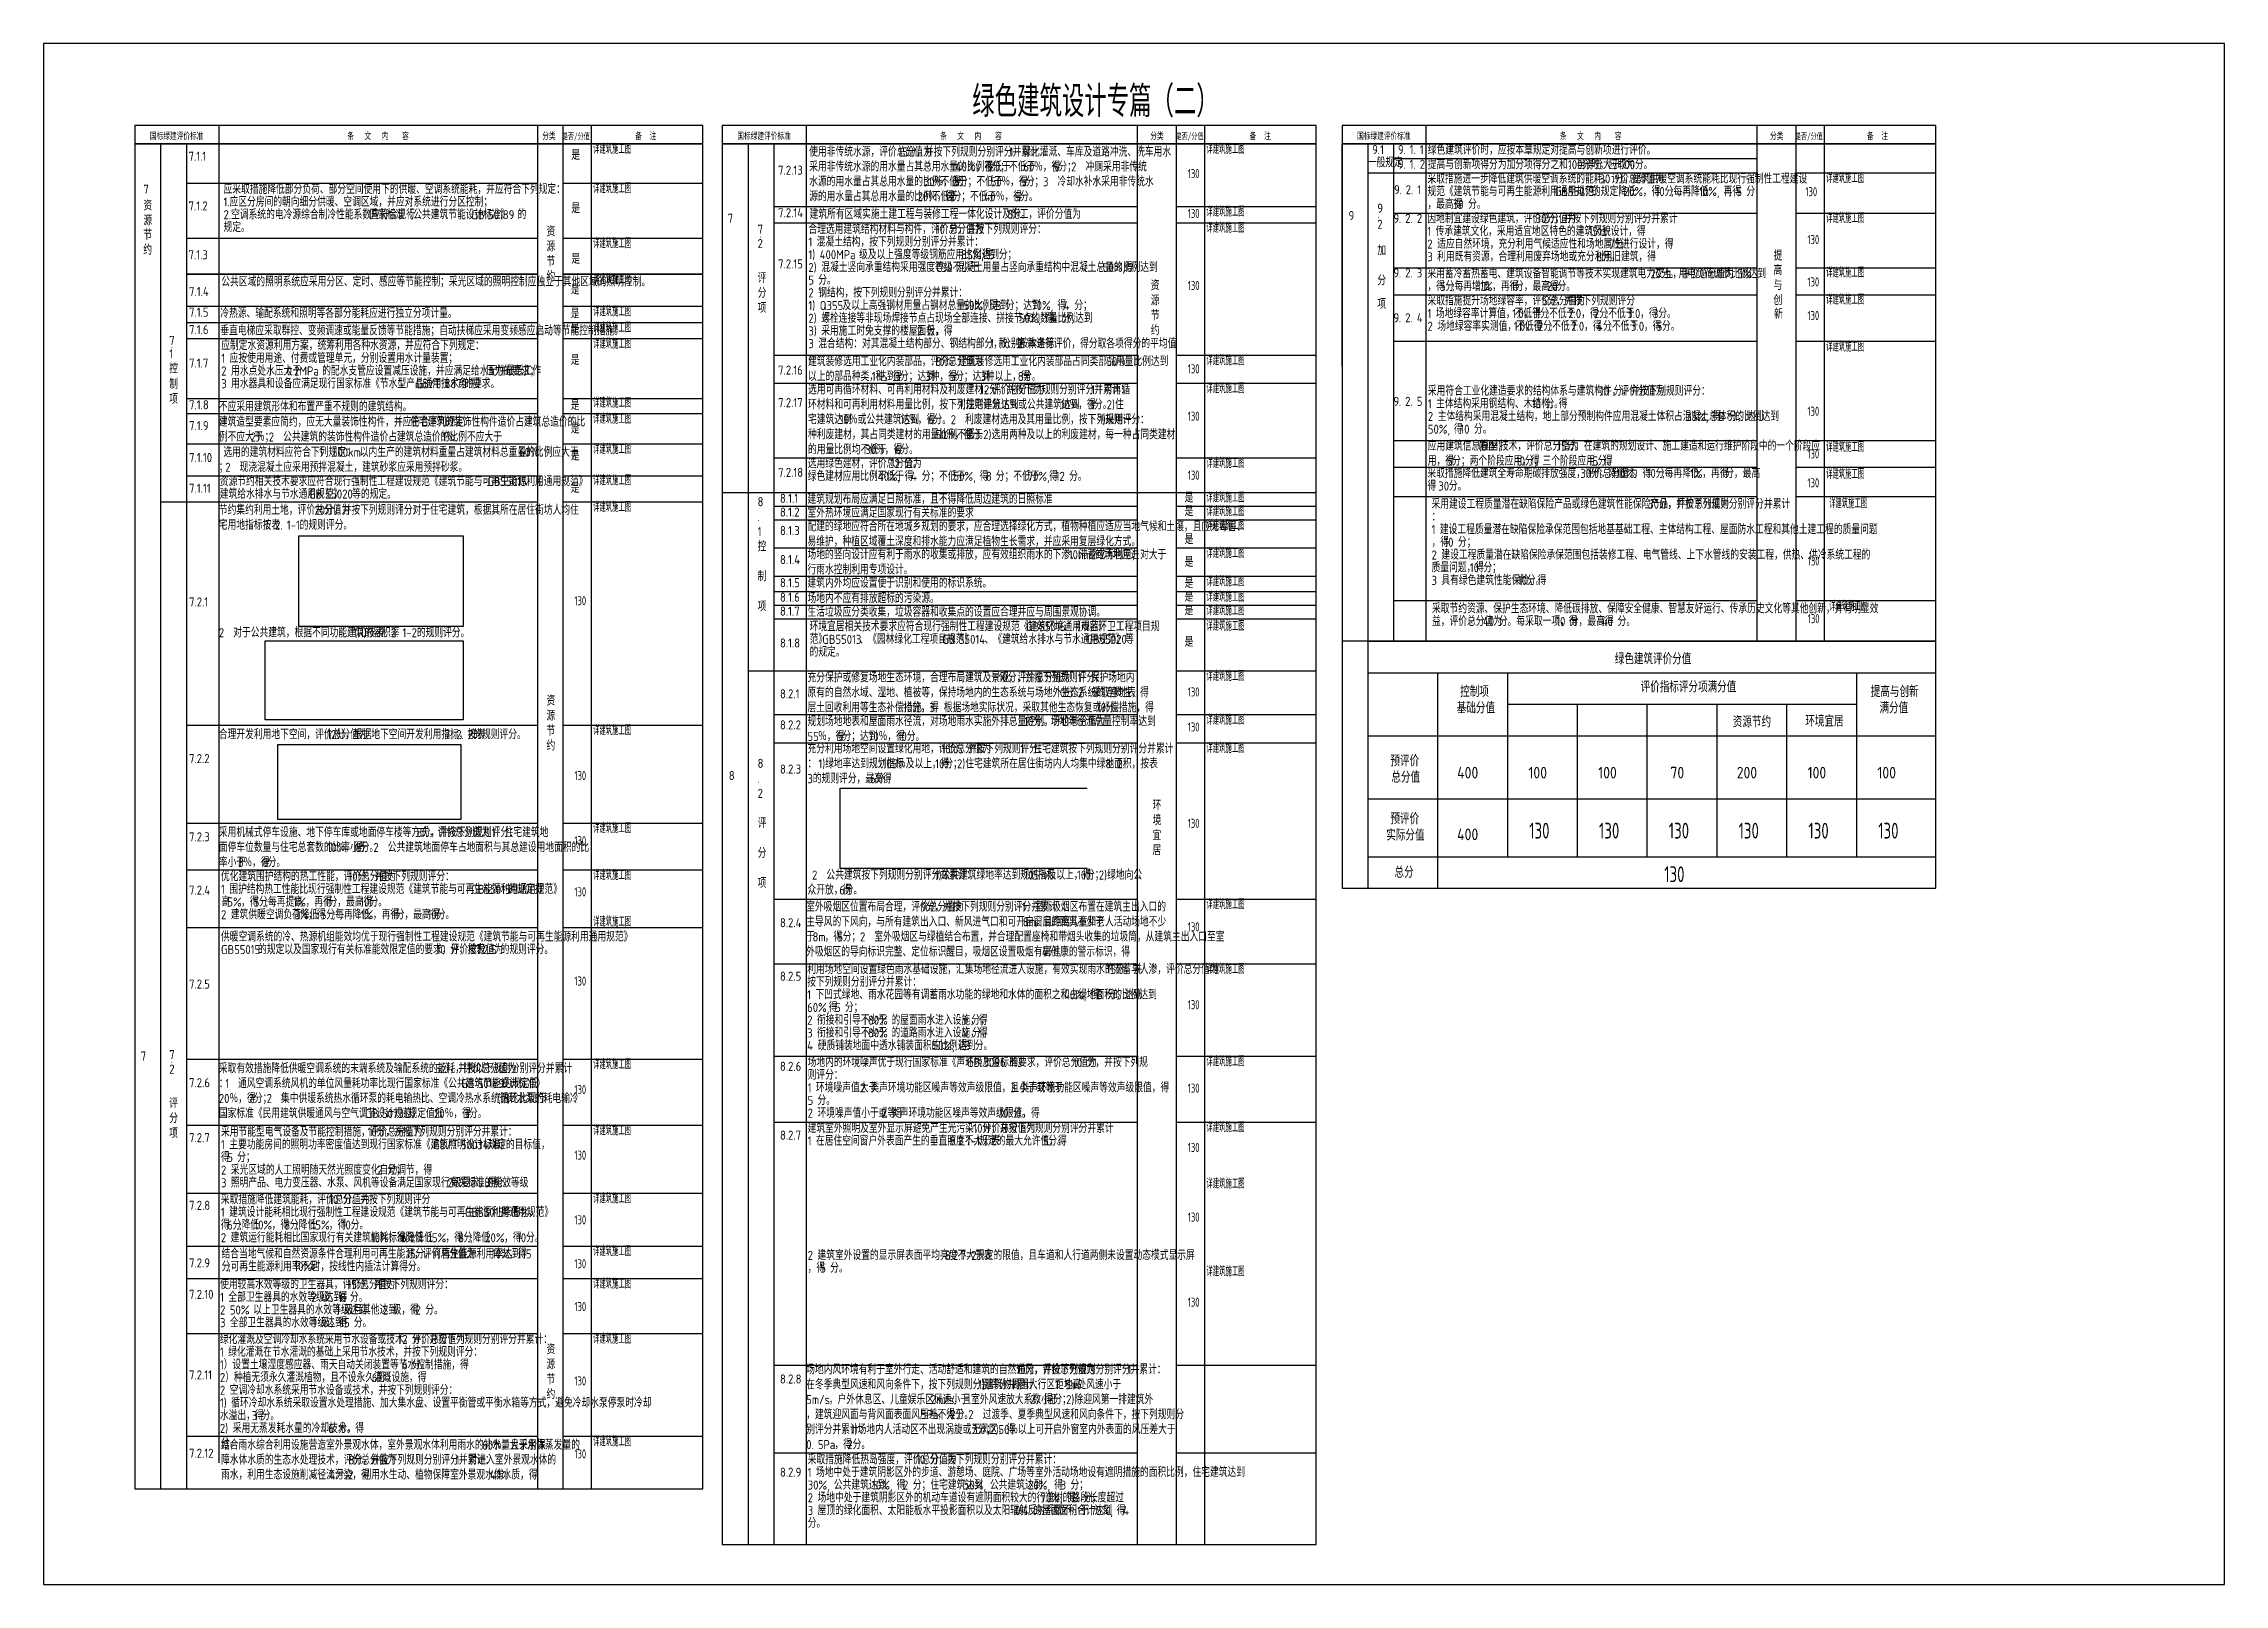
# Model space of a CAD drawing. Extents: x 94474582 to 94642782, y 24631448 to 24690848.
# Drawn here: x 94558682 to 94642782, y 24631448 to 24690848 of the extents above; entities that cross this region are included whole.
import ezdxf

# ---------------------------------------------------------------- set-up
doc = ezdxf.new("R2010")
doc.units = 0
doc.header["$LTSCALE"] = 1000
for name, color, linetype in [('A-TAB', 7, 'Continuous'), ('A-Text(建筑文字)', 33, 'Continuous'), ('A-TXT', 7, 'Continuous'), ('C-ANNO-TTLB', 7, 'Continuous'), ('PUB_TITLE', 4, 'Continuous')]:
    doc.layers.add(name, color=color, linetype=linetype)
doc.styles.add('-黑体', font='simhei.ttf', dxfattribs={"width": 0.7})
doc.styles.get("Standard").update_dxf_attribs({"font": 'gbenor.shx', "bigfont": 'gbcbig.shx'})
doc.styles.add('宋体', font='', dxfattribs={"width": 0.7})
doc.styles.get('宋体').set_extended_font_data('SimSun')

msp = doc.modelspace()

# ---------------------------------------------------------------- texts
at = {"layer": 'A-TAB'}
for s, height, p in [('绿色建筑评价分值', 434, (94619273, 24666917)), ('控制项', 434, (94613312, 24665656)), ('评价指标评分项满分值', 434, (94620271, 24665838)), ('提高与创新', 434, (94629146, 24665656)), ('基础分值', 434, (94613178, 24665026)), ('资源节约', 434, (94623825, 24664490)), ('环境宜居', 434, (94626622, 24664518)), ('满分值', 434, (94629482, 24665026)), ('预评价', 434, (94610620, 24662984)), ('总分值', 434, (94610656, 24662354)), ('400', 450, (94613195, 24662517)), ('100', 450, (94615943, 24662517)), ('100', 450, (94618634, 24662517)), ('70', 450, (94621420, 24662517)), ('200', 450, (94623976, 24662517)), ('100', 450, (94626710, 24662517)), ('100', 450, (94629401, 24662517)), ('预评价', 434, (94610620, 24660753)), ('实际分值', 434, (94610462, 24660123)), ('400', 450, (94613195, 24660137)), ('总分', 434, (94610778, 24658689))]:
    msp.add_text(s, height=height, dxfattribs=at).set_placement(p)
at = {"layer": 'A-Text(建筑文字)'}
for s, height, p in [('应采取措施降低部分负荷、部分空间使用下的供暖、空调系统能耗，并应符合下列规定：', 337.59, (94565621, 24685058)), ('采取措施进一步降低建筑供暖空调系统的能耗，评价总分值为', 337.59, (94612050, 24685460)), ('规范《建筑节能与可再生能源利用通用规范》', 337.59, (94612050, 24684970)), ('GB55015', 350, (94616965, 24684970)), ('的规定降低', 337.6, (94618394, 24684970)), ('30', 350, (94618685, 24685460)), ('分。建筑供暖空调系统能耗比现行强制性工程建设', 337.59, (94619269, 24685460)), ('20%', 350, (94619623, 24684970)), ('，得', 337.6, (94620352, 24684970)), ('10', 350, (94620844, 24684970)), ('分', 338, (94621194, 24684970)), (';', 350, (94621439, 24684970)), ('每再降低', 337.6, (94621541, 24684970)), ('10%,', 350, (94622524, 24684970)), ('再得', 337.6, (94623472, 24684970)), ('5', 350, (94623964, 24684970)), ('分', 338, (94624343, 24684970)), ('1.', 350, (94565621, 24684568)), ('2.', 350, (94565621, 24684078)), ('应区分房间的朝向细分供暖、空调区域，并应对系统进行分区控制；', 337.59, (94565854, 24684568)), ('空调系统的电冷源综合制冷性能系数应符合现行', 337.59, (94565912, 24684078)), ('国家标准《公共建筑节能设计标准》', 337.59, (94571248, 24684078)), ('GB', 350, (94575180, 24684078)), ('50189', 350, (94575821, 24684078)), ('的', 338, (94576960, 24684078)), ('因地制宜建设绿色建筑，评价总分值为', 337.59, (94612044, 24683926)), ('，最高得', 337.6, (94612050, 24684480)), ('30', 350, (94613033, 24684480)), ('分。', 337.6, (94613617, 24684480)), ('30', 350, (94616222, 24683926)), ('分，并按下列规则分别评分并累计', 337.59, (94616630, 24683926)), ('规定。', 337.6, (94565621, 24683588)), ('合理选用建筑结构材料与构件，评价总分值为', 337.59, (94588176, 24683516)), ('1', 350, (94588176, 24683026)), ('混凝土结构，按下列规则分别评分并累计：', 337.59, (94588497, 24683026)), ('10', 350, (94593091, 24683516)), ('分，并按下列规则评分：', 337.59, (94593616, 24683516)), ('1', 350, (94612044, 24683436)), ('传承建筑文化，采用适宜地区特色的建筑风貌设计，得', 337.59, (94612365, 24683436)), ('15', 350, (94618263, 24683436)), ('分', 338, (94618613, 24683436)), (';', 350, (94618859, 24683436)), (':', 350, (94620317, 24683926)), ('1)', 350, (94588176, 24682536)), ('400MPa', 350, (94588614, 24682536)), ('级及以上强度等级钢筋应用比例达到', 337.59, (94590130, 24682536)), ('85%,', 350, (94594062, 24682536)), ('得', 338, (94594893, 24682536)), ('5', 350, (94595139, 24682536)), ('分；', 337.6, (94595518, 24682536)), ('2', 350, (94612044, 24682946)), ('3', 350, (94612044, 24682456)), ('利用既有资源，合理利用废弃场地或充分利用旧建筑，得', 337.59, (94612424, 24682456)), ('适应自然环境，充分利用气候适应性和场地属性进行设计，得', 337.59, (94612424, 24682946)), ('8', 350, (94618567, 24682456)), ('分。', 337.6, (94618771, 24682456)), ('7', 350, (94619059, 24682946)), ('分', 338, (94619263, 24682946)), (';', 350, (94619509, 24682946)), ('公共区域的照明系统应采用分区、定时、感应等节能控制；采光区域的照明控制应独立于其他区域的照明控制。', 337.59, (94565535, 24681489)), ('2)', 350, (94588176, 24682046)), ('5', 350, (94588176, 24681556)), ('分。', 337.6, (94588555, 24681556)), ('混凝土竖向承重结构采用强度等级不小于', 337.59, (94588672, 24682046)), ('C50', 350, (94593095, 24682046)), ('混凝土用量占竖向承重结构中混凝土总量的比例达到', 337.59, (94593883, 24682046)), ('50%,', 350, (94599535, 24682046)), ('得', 338, (94600366, 24682046)), ('采用蓄冷蓄热蓄电、建筑设备智能调节等技术实现建筑电力交互，评价总分值为', 337.59, (94612048, 24681803)), ('，得', 337.6, (94612048, 24681313)), ('分', 338, (94612744, 24681313)), ('每再增加', 337.6, (94613092, 24681313)), ('，再得', 337.6, (94614542, 24681313)), ('分，最高得', 337.6, (94615425, 24681313)), ('分。', 337.6, (94617062, 24681313)), ('20', 350, (94620650, 24681803)), ('分。用电负荷调节比例达到', 337.59, (94621058, 24681803)), ('5%', 350, (94624007, 24681803)), ('1)', 350, (94588176, 24680576)), ('2', 350, (94588176, 24681066)), ('钢结构，按下列规则分别评分并累计：', 337.59, (94588555, 24681066)), ('Q355', 350, (94588614, 24680576)), ('及以上高强钢材用量占钢材总量的比例达到', 337.59, (94589489, 24680576)), ('50%,', 350, (94594158, 24680576)), ('得', 338, (94595164, 24680576)), ('3', 350, (94595410, 24680576)), ('分；达到', 337.6, (94595789, 24680576)), ('70%,', 350, (94596772, 24680576)), ('得', 338, (94597778, 24680576)), ('4', 350, (94598024, 24680576)), ('分；', 337.6, (94598432, 24680576)), ('采取指施提升场地绿容率，评价总分值为', 337.59, (94612051, 24680758)), ('5', 350, (94612540, 24681313)), (';', 350, (94612990, 24681313)), ('1%', 350, (94614075, 24681313)), ('1', 350, (94615279, 24681313)), ('5', 350, (94616474, 24680758)), ('20', 350, (94616653, 24681313)), ('分，并按下列规则评分', 337.6, (94616679, 24680758)), (':', 350, (94619136, 24680758)), ('2)', 350, (94588176, 24680086)), ('螺栓连接等非现场焊接节点占现场全部连接、拼接节点的数量比例达到', 337.59, (94588672, 24680086)), ('50%,', 350, (94596290, 24680086)), ('得', 338, (94597296, 24680086)), ('4', 350, (94597542, 24680086)), ('分；', 337.6, (94597950, 24680086)), ('1', 350, (94612051, 24680268)), ('2', 350, (94612051, 24679778)), ('场地绿容率计算值，不低于', 337.59, (94612372, 24680268)), ('场地绿容率实测值，不低于', 337.59, (94612430, 24679778)), ('1.0', 350, (94615321, 24680268)), ('1.0', 350, (94615379, 24679778)), ('，得', 337.6, (94615758, 24680268)), ('，得', 337.6, (94615817, 24679778)), ('1', 350, (94616250, 24680268)), ('2', 350, (94616308, 24679778)), ('分', 338, (94616396, 24680268)), ('分', 338, (94616512, 24679778)), (';', 350, (94616641, 24680268)), ('不低于', 337.6, (94616743, 24680268)), (';', 350, (94616758, 24679778)), ('不低于', 337.6, (94616860, 24679778)), ('2.0', 350, (94617481, 24680268)), ('2.0', 350, (94617597, 24679778)), ('，得', 337.6, (94617977, 24680268)), ('，得', 337.6, (94618093, 24679778)), ('2', 350, (94618468, 24680268)), ('4', 350, (94618585, 24679778)), ('分', 338, (94618672, 24680268)), ('分', 338, (94618818, 24679778)), (';', 350, (94618918, 24680268)), ('不低于', 337.6, (94619020, 24680268)), (';', 350, (94619064, 24679778)), ('不低于', 337.6, (94619166, 24679778)), ('3.0', 350, (94619757, 24680268)), ('3.0', 350, (94619903, 24679778)), ('，得', 337.6, (94620253, 24680268)), ('，得', 337.6, (94620399, 24679778)), ('3', 350, (94620745, 24680268)), ('5', 350, (94620890, 24679778)), ('分。', 337.6, (94620949, 24680268)), ('分。', 337.6, (94621095, 24679778)), ('应制定水资源利用方案，统筹利用各种水资源，并应符合下列规定：', 337.59, (94565533, 24679033)), ('3)', 350, (94588176, 24679596)), ('3', 350, (94588176, 24679106)), ('混合结构：对其混凝土结构部分、钢结构部分，分别按本条第', 337.59, (94588555, 24679106)), ('采用施工时免支撑的楼屋面板，得', 337.59, (94588672, 24679596)), ('2', 350, (94592358, 24679596)), ('分。', 337.6, (94592737, 24679596)), ('1', 350, (94595190, 24679106)), ('款、第', 337.6, (94595511, 24679106)), ('2', 350, (94596248, 24679106)), ('款进行评价，得分取各项得分的平均值', 337.59, (94596628, 24679106)), ('1', 350, (94565533, 24678543)), ('2', 350, (94565533, 24678053)), ('应按使用用途、付费或管理单元，分别设置用水计量装置；', 337.59, (94565854, 24678543)), ('用水点处水压大于', 337.6, (94565912, 24678053)), ('0.2MPa', 350, (94568053, 24678053)), ('的配水支管应设置减压设施，并应满足给水配件最低工作', 337.59, (94569424, 24678053)), ('压力的要求；', 337.6, (94575743, 24678053)), ('。', 338, (94588176, 24678616)), ('3', 350, (94565533, 24677563)), ('用水器具和设备应满足现行国家标准《节水型产品通用技术条件》', 337.59, (94565912, 24677563)), ('GB/T18870', 350, (94573039, 24677563)), ('的要求。', 337.6, (94574905, 24677563)), ('采用符合工业化建造要求的结构体系与建筑构件，评价分值为', 337.59, (94612065, 24677279)), ('10', 350, (94618700, 24677279)), ('分，并按下列规则评分：', 337.59, (94619225, 24677279)), ('1', 350, (94612065, 24676789)), ('2', 350, (94612065, 24676299)), ('主体结构采用钢结构、木结构，得', 337.59, (94612385, 24676789)), ('主体结构采用混凝土结构，地上部分预制构件应用混凝土体积占混凝土总体积的比例达到', 337.59, (94612444, 24676299)), ('10', 350, (94616072, 24676789)), ('分。', 337.6, (94616597, 24676789)), ('35%,', 350, (94622028, 24676299)), ('得', 338, (94623034, 24676299)), ('5', 350, (94623280, 24676299)), ('分；达到', 337.6, (94623659, 24676299)), ('50%,', 350, (94612065, 24675809)), ('得', 338, (94613071, 24675809)), ('10', 350, (94613317, 24675809)), ('分。', 337.6, (94613842, 24675809)), ('资源节约相关技术要求应符合现行强制性工程建设规范《建筑节能与可再生能源利用通用规范》', 337.59, (94565477, 24673795)), ('GB55015', 350, (94575798, 24673795)), ('、《', 337.6, (94577227, 24673795)), ('绿色建材应用比例不低于', 337.59, (94588151, 24673992)), ('选用绿色建材，评价总分值为', 337.59, (94588151, 24674482)), ('40%,', 350, (94590854, 24673992)), ('12', 350, (94591346, 24674482)), ('分。', 337.6, (94591871, 24674482)), ('得', 338, (94591890, 24673992)), ('4', 350, (94592135, 24673992)), ('分；不低于', 337.6, (94592544, 24673992)), ('50%,', 350, (94593772, 24673992)), ('得', 338, (94594779, 24673992)), ('8', 350, (94595024, 24673992)), ('分；不低于', 337.6, (94595404, 24673992)), ('70%,', 350, (94596632, 24673992)), ('得', 338, (94597464, 24673992)), ('12', 350, (94597709, 24673992)), ('分。', 337.6, (94598234, 24673992)), ('采取措施降低建筑全寿命期碳排放强度，评价总分值为', 337.59, (94612048, 24674106)), ('30', 350, (94617946, 24674106)), ('分。降低', 337.6, (94618354, 24674106)), ('10%', 350, (94619337, 24674106)), ('，得', 337.6, (94620008, 24674106)), ('10', 350, (94620499, 24674106)), ('分', 338, (94620849, 24674106)), (';', 350, (94621095, 24674106)), ('每再降低', 337.6, (94621197, 24674106)), ('1%', 350, (94622180, 24674106)), ('，再得', 337.6, (94622647, 24674106)), ('1', 350, (94623384, 24674106)), ('分，最高', 337.6, (94623530, 24674106)), ('建筑给水排水与节水通用规范》', 337.59, (94565477, 24673305)), ('GB', 350, (94568917, 24673305)), ('55020', 350, (94569559, 24673305)), ('等的规定。', 337.6, (94570580, 24673305)), ('得', 338, (94612048, 24673616)), ('采用建设工程质量潜在缺陷保险产品或绿色建筑性能保险产品，评价总分值为', 337.59, (94612208, 24672919)), ('30', 350, (94612469, 24673616)), ('分。', 337.6, (94612877, 24673616)), ('30', 350, (94620563, 24672919)), ('分，并按下列规则分别评分并累计', 337.59, (94620972, 24672919)), ('：', 338, (94612208, 24672429)), ('1', 350, (94612208, 24671939)), ('，得', 337.6, (94612208, 24671449)), ('建设工程质量潜在缺陷保险承保范围包括地基基础工程、主体结构工程、屋面防水工程和其他土建工程的质量问题', 337.59, (94612529, 24671939)), ('10', 350, (94612699, 24671449)), ('分；', 337.6, (94613224, 24671449)), ('质量问题，得', 337.6, (94612208, 24670469)), ('2', 350, (94612208, 24670959)), ('建设工程质量潜在缺陷保险承保范围包括装修工程、电气管线、上下水管线的安装工程，供热、供冷系统工程的', 337.59, (94612587, 24670959)), ('10', 350, (94613682, 24670469)), ('分；', 337.6, (94614207, 24670469)), ('3', 350, (94612208, 24669979)), ('具有绿色建筑性能保险，得', 337.59, (94612587, 24669979)), ('10', 350, (94615536, 24669979)), ('分。', 337.6, (94615886, 24669979)), ('采取节约资源、保护生态环境、降低碳排放、保障安全健康、智慧友好运行、传承历史文化等其他创新，并有明显效', 337.59, (94612225, 24668888)), ('环境宜居相关技术要求应符合现行强制性工程建设规范《建筑环境通用规范》', 337.59, (94588222, 24668196)), ('GB55016', 350, (94596577, 24668196)), ('、《市容环卫工程项目规', 337.59, (94598006, 24668196)), ('益，评价总分值为', 337.6, (94612225, 24668398)), ('40', 350, (94614191, 24668398)), ('分。每采取一项，得', 337.6, (94614804, 24668398)), ('10', 350, (94617015, 24668398)), ('分，最高得', 337.6, (94617540, 24668398)), ('40', 350, (94618769, 24668398)), ('分。', 337.6, (94619382, 24668398)), ('范》', 337.6, (94588222, 24667706)), ('的规定。', 337.6, (94588222, 24667216)), ('GB55013', 350, (94588713, 24667706)), ('、《园林绿化工程项目规范》', 337.59, (94590142, 24667706)), ('GB', 350, (94593337, 24667706)), ('55014', 350, (94593979, 24667706)), ('、《建筑给水排水与节水通用规范》', 337.59, (94594970, 24667706)), ('GB55020', 350, (94598902, 24667706)), ('等', 338, (94600390, 24667706)), ('优化建筑围护结构的热工性能，评价总分值为', 337.59, (94565523, 24658560)), ('1', 350, (94565523, 24658070)), ('围护结构热工性能比现行强制性工程建设规范《建筑节能与可再生能源利用通用规范》', 337.59, (94565844, 24658070)), ('10', 350, (94570438, 24658560)), ('分，并按下列规则评分：', 337.59, (94570788, 24658560)), ('GB55015', 350, (94575182, 24658070)), ('的规定提', 337.6, (94576611, 24658070)), ('高', 338, (94565523, 24657580)), ('2', 350, (94565523, 24657090)), ('5%', 350, (94565769, 24657580)), ('建筑供暖空调负荷降低', 337.6, (94565902, 24657090)), ('，得', 337.6, (94566294, 24657580)), ('5', 350, (94566785, 24657580)), ('分', 338, (94566989, 24657580)), (';', 350, (94567235, 24657580)), ('每再提高', 337.6, (94567337, 24657580)), ('1%', 350, (94568320, 24657580)), ('3%', 350, (94568360, 24657090)), ('，再得', 337.6, (94568787, 24657580)), ('，得', 337.6, (94568885, 24657090)), ('5', 350, (94569376, 24657090)), ('1', 350, (94569524, 24657580)), ('分', 338, (94569580, 24657090)), ('分，最高得', 337.6, (94569670, 24657580)), (';', 350, (94569826, 24657090)), ('每再降低', 337.6, (94569928, 24657090)), ('10', 350, (94570899, 24657580)), ('1%', 350, (94570911, 24657090)), ('分。', 337.6, (94571249, 24657580)), ('，再得', 337.6, (94571378, 24657090)), ('1', 350, (94572115, 24657090)), ('分，最高得', 337.6, (94572261, 24657090)), ('10', 350, (94573490, 24657090)), ('分。', 337.6, (94573840, 24657090)), ('供暖空调系统的冷、热源机组能效均优于现行强制性工程建设规范《建筑节能与可再生能源利用通用规范》', 337.59, (94565523, 24656235)), ('GB55015', 350, (94565523, 24655745)), ('的规定以及国家现行有关标准能效限定值的要求，评价总分值为', 337.59, (94566952, 24655745)), ('10', 350, (94573833, 24655745)), ('分，按表', 337.6, (94574358, 24655745)), ('7.2.5', 350, (94575341, 24655745)), ('的规则评分。', 337.6, (94576304, 24655745)), ('利用场地空间设置绿色雨水基础设施，汇集场地径流进人设施，有效实现雨水的滞蓄与人渗，评价总分值为', 337.59, (94588129, 24654984)), ('按下列规则分别评分并累计：', 337.59, (94588129, 24654494)), ('15', 350, (94599679, 24654984)), ('分，并', 337.6, (94600029, 24654984)), ('1', 350, (94588129, 24654004)), ('下凹式绿地、雨水花园等有调蓄雨水功能的绿地和水体的面积之和占绿地面积的比例达到', 337.59, (94588450, 24654004)), ('40%,', 350, (94598034, 24654004)), ('得', 338, (94599069, 24654004)), ('3', 350, (94599315, 24654004)), ('分；达到', 337.6, (94599694, 24654004)), ('2', 350, (94588129, 24653024)), ('60%,', 350, (94588129, 24653514)), ('衔接和引导不少于', 337.6, (94588508, 24653024)), ('得', 338, (94588960, 24653514)), ('5', 350, (94589206, 24653514)), ('分；', 337.6, (94589585, 24653514)), ('80%', 350, (94590474, 24653024)), ('的屋面雨水进入设施，得', 337.59, (94591378, 24653024)), ('3', 350, (94594081, 24653024)), ('分；', 337.6, (94594460, 24653024)), ('3', 350, (94588129, 24652534)), ('4', 350, (94588129, 24652044)), ('衔接和引导不少于', 337.6, (94588508, 24652534)), ('硬质铺装地面中透水铺装面积的比例达到', 337.59, (94588537, 24652044)), ('80%', 350, (94590474, 24652534)), ('的道路雨水进入设施，得', 337.59, (94591378, 24652534)), ('50%,', 350, (94592960, 24652044)), ('得', 338, (94593967, 24652044)), ('4', 350, (94594081, 24652534)), ('3', 350, (94594212, 24652044)), ('分；', 337.6, (94594490, 24652534)), ('分。', 337.6, (94594592, 24652044)), ('场地内的环境噪声优于现行国家标准《声环境质量标准》', 337.59, (94588146, 24651399)), ('GB', 350, (94594289, 24651399)), ('3096', 350, (94594931, 24651399)), ('的要求，评价总分值为', 337.6, (94595924, 24651399)), ('10', 350, (94598381, 24651399)), ('分，并按下列规', 337.6, (94598906, 24651399)), ('1', 350, (94588146, 24650419)), ('则评分：', 337.6, (94588146, 24650909)), ('环境噪声值大于', 337.6, (94588467, 24650419)), ('2', 350, (94590187, 24650419)), ('类声环境功能区噪声等效声级限值，且小于或等于', 337.59, (94590566, 24650419)), ('3', 350, (94595972, 24650419)), ('类声环境功能区噪声等效声级限值，得', 337.59, (94596351, 24650419)), ('2', 350, (94588146, 24649439)), ('5', 350, (94588146, 24649929)), ('环境噪声值小于或等于', 337.6, (94588525, 24649439)), ('分。', 337.6, (94588525, 24649929)), ('2', 350, (94590982, 24649439)), ('类声环境功能区噪声等效声级限值，得', 337.59, (94591361, 24649439)), ('10', 350, (94595539, 24649439)), ('分。', 337.6, (94596064, 24649439)), ('采用节能型电气设备及节能控制措施，评价总分值为', 337.59, (94565523, 24648715)), ('10', 350, (94571175, 24648715)), ('分，并按下列规则分别评分并累计：', 337.59, (94571525, 24648715)), ('建筑室外照明及室外显示屏避免产生光污染，评价总分值为', 337.59, (94588146, 24648858)), ('10', 350, (94594535, 24648858)), ('分，并按下列规则分别评分并累计', 337.59, (94594885, 24648858)), (':', 350, (94598571, 24648858)), ('得', 338, (94565523, 24647735)), ('1', 350, (94565523, 24648225)), ('5', 350, (94565769, 24647735)), ('主要功能房间的照明功率密度值达到现行国家标准《建筑照明设计标准》', 337.59, (94565844, 24648225)), ('分；', 337.6, (94566148, 24647735)), ('GB/T', 350, (94573708, 24648225)), ('50034', 350, (94574787, 24648225)), ('规定的目标值，', 337.6, (94575837, 24648225)), ('1', 350, (94588146, 24648368)), ('在居住空间窗户外表面产生的垂直照度不大于表', 337.59, (94588467, 24648368)), ('8.2.7-1', 350, (94593627, 24648368)), ('规定的最大允许值，得', 337.6, (94594765, 24648368)), ('5', 350, (94597222, 24648368)), ('分。', 337.6, (94597426, 24648368)), ('2', 350, (94565523, 24647245)), ('采光区域的人工照明随天然光照度变化自动调节，得', 337.59, (94565902, 24647245)), ('2', 350, (94571554, 24647245)), ('分；', 337.6, (94571933, 24647245)), ('采取措施降低建筑能耗，评价总分值为', 337.59, (94565518, 24646107)), ('3', 350, (94565523, 24646755)), ('照明产品、电力变压器、水泵、风机等设备满足国家现行有关标准的能效等级', 337.59, (94565902, 24646755)), ('10', 350, (94569695, 24646107)), ('分。并按下列规则评分', 337.6, (94570220, 24646107)), ('2', 350, (94574258, 24646755)), ('级要求，得', 337.6, (94574462, 24646755)), ('3', 350, (94575690, 24646755)), ('分。', 337.6, (94576070, 24646755)), ('1', 350, (94565518, 24645617)), ('建筑设计能耗相比现行强制性工程建设规范《建筑节能与可再生能源利用通用规范》', 337.59, (94565839, 24645617)), (':', 350, (94572678, 24646107)), ('GB55015', 350, (94574931, 24645617)), ('降低', 337.6, (94576360, 24645617)), ('5%', 350, (94576852, 24645617)), ('，', 338, (94577377, 24645617)), ('得', 338, (94565518, 24645127)), ('2', 350, (94565518, 24644637)), ('6', 350, (94565764, 24645127)), ('建筑运行能耗相比国家现行有关建筑能耗标准降低', 337.59, (94565897, 24644637)), ('分', 338, (94565968, 24645127)), (';', 350, (94566213, 24645127)), ('降低', 337.6, (94566316, 24645127)), ('10%', 350, (94566807, 24645127)), ('，得', 337.6, (94567478, 24645127)), ('8', 350, (94567969, 24645127)), ('分', 338, (94568174, 24645127)), (';', 350, (94568419, 24645127)), ('降低', 337.6, (94568521, 24645127)), ('15%', 350, (94569013, 24645127)), ('，得', 337.6, (94569684, 24645127)), ('10', 350, (94570175, 24645127)), ('分。', 337.6, (94570525, 24645127)), ('10%', 350, (94571303, 24644637)), ('，得', 337.6, (94571974, 24644637)), ('6', 350, (94572466, 24644637)), ('分', 338, (94572670, 24644637)), (';', 350, (94572916, 24644637)), ('降低', 337.6, (94573018, 24644637)), ('15%', 350, (94573509, 24644637)), ('，得', 337.6, (94574180, 24644637)), ('8', 350, (94574671, 24644637)), ('分', 338, (94574876, 24644637)), (';', 350, (94575121, 24644637)), ('降低', 337.6, (94575223, 24644637)), ('20%', 350, (94575715, 24644637)), ('，得', 337.6, (94576444, 24644637)), ('10', 350, (94576936, 24644637)), ('分。', 337.6, (94577286, 24644637)), ('结合当地气候和自然资源条件合理利用可再生能源，评价总分值为', 337.59, (94565544, 24644013)), ('分', 338, (94565544, 24643523)), ('可再生能源利用率不足', 337.6, (94565892, 24643523)), ('10%', 350, (94568350, 24643523)), ('时，按线性内插法计算得分。', 337.59, (94569020, 24643523)), ('15', 350, (94572671, 24644013)), ('分，可再生能源利用率达到', 337.59, (94573021, 24644013)), ('10%', 350, (94575970, 24644013)), ('，得', 337.6, (94576641, 24644013)), ('15', 350, (94577132, 24644013)), ('2', 350, (94588146, 24643958)), ('，得', 337.6, (94588146, 24643468)), ('建筑室外设置的显示屏表面平均亮度不大于表', 337.59, (94588525, 24643958)), ('分。', 337.6, (94589016, 24643468)), ('8.2.7-2', 350, (94593440, 24643958)), ('规定的限值，且车道和人行道两侧未设置动态模式显示屏', 337.59, (94594636, 24643958)), ('使用较高水效等级的卫生器具，评价总分值为', 337.59, (94565488, 24642832)), (';', 350, (94565790, 24643523)), ('15', 350, (94570403, 24642832)), ('分，并按下列规则评分：', 337.59, (94570753, 24642832)), ('5', 350, (94588637, 24643468)), ('1', 350, (94565488, 24642342)), ('2', 350, (94565488, 24641852)), ('全部卫生器具的水效等级达到', 337.59, (94565809, 24642342)), ('50%', 350, (94565867, 24641852)), ('以上卫生器具的水效等级达到', 337.59, (94566771, 24641852)), ('2', 350, (94569004, 24642342)), ('级，得', 337.6, (94569383, 24642342)), ('1', 350, (94569966, 24641852)), ('8', 350, (94570120, 24642342)), ('级且其他达到', 337.6, (94570287, 24641852)), ('分。', 337.6, (94570499, 24642342)), ('2', 350, (94571761, 24641852)), ('级，得', 337.6, (94572141, 24641852)), ('12', 350, (94572878, 24641852)), ('分。', 337.6, (94573403, 24641852)), ('3', 350, (94565488, 24641362)), ('全部卫生器具的水效等级达到', 337.59, (94565867, 24641362)), ('1', 350, (94569062, 24641362)), ('级，得', 337.6, (94569383, 24641362)), ('15', 350, (94570120, 24641362)), ('分。', 337.6, (94570645, 24641362)), ('绿化灌溉及空调冷却水系统采用节水设备或技术，评价总分值为', 337.59, (94565481, 24640718)), ('1', 350, (94565481, 24640228)), ('绿化灌溉在节水灌溉的基础上采用节水技术，并按下列规则评分：', 337.59, (94565802, 24640228)), ('12', 350, (94572362, 24640718)), ('分，并按下列规则分别评分并累计：', 337.59, (94572887, 24640718)), ('1', 350, (94565481, 24639738)), ('）设置土壤湿度感应器、雨天自动关闭装置等节水控制措施，得', 337.59, (94565627, 24639738)), ('）种植无须永久灌溉植物，且不设永久灌溉设施，得', 337.59, (94565685, 24639248)), ('6', 350, (94572508, 24639738)), ('分。', 337.6, (94572887, 24639738)), ('2', 350, (94565481, 24639248)), ('2', 350, (94565481, 24638758)), ('空调冷却水系统采用节水设备或技术，并按下列规则评分：', 337.59, (94565860, 24638758)), ('6', 350, (94571338, 24639248)), ('分。', 337.6, (94571542, 24639248)), ('水溢出，得', 337.6, (94565481, 24637778)), ('1)', 350, (94565481, 24638268)), ('循环冷却水系统采取设置水处理措施、加大集水盘、设置平衡管或平衡水箱等方式，避免冷却水泵停泵时冷却', 337.59, (94565919, 24638268)), ('3', 350, (94566710, 24637778)), ('分。', 337.6, (94567089, 24637778)), ('2)', 350, (94565481, 24637288)), ('采用无蒸发耗水量的冷却技术，得', 337.59, (94565977, 24637288)), ('6', 350, (94569663, 24637288)), ('分。', 337.6, (94570042, 24637288)), ('采取措施降低热岛强度，评价总分值为', 337.59, (94588150, 24636081)), ('10', 350, (94592328, 24636081)), ('分，按下列规则分别评分并累计：', 337.59, (94592853, 24636081)), ('1', 350, (94588150, 24635591)), ('30%,', 350, (94588150, 24635101)), ('场地中处于建筑阴影区外的步道、游憩场、庭院、广场等室外活动场地设有遮阴措施的面积比例，住宅建筑达到', 337.59, (94588471, 24635591)), ('公共建筑达到', 337.6, (94589157, 24635101)), ('10%,', 350, (94590631, 24635101)), ('得', 338, (94591579, 24635101)), ('2', 350, (94591825, 24635101)), ('分；住宅建筑达到', 337.6, (94592204, 24635101)), ('50%,', 350, (94594170, 24635101)), ('公共建筑达到', 337.6, (94595176, 24635101)), ('20%,', 350, (94596651, 24635101)), ('得', 338, (94597657, 24635101)), ('3', 350, (94597903, 24635101)), ('分；', 337.6, (94598282, 24635101)), ('2', 350, (94588150, 24634611)), ('场地中处于建筑阴影区外的机动车道设有遮阴面积较大的行道树的路段长度超过', 337.59, (94588530, 24634611)), ('70%,', 350, (94597131, 24634611)), ('得', 338, (94598137, 24634611)), ('3', 350, (94598383, 24634611)), ('分；', 337.6, (94598762, 24634611)), ('分。', 337.6, (94588150, 24633631)), ('3', 350, (94588150, 24634121)), ('屋顶的绿化面积、太阳能板水平投影面积以及太阳辐射反射系数不小于', 337.59, (94588530, 24634121)), ('0.4', 350, (94596148, 24634121)), ('的屋面面积合计达到', 337.6, (94596848, 24634121)), ('75%,', 350, (94599059, 24634121)), ('得', 338, (94600066, 24634121)), ('4', 350, (94600311, 24634121))]:
    msp.add_text(s, height=height, dxfattribs=at).set_placement(p)
at = {"layer": 'A-TXT'}
for s, height, p in [('绿色建筑设计专篇（二）', 1200, (94594496, 24688019)), ('是', 338, (94579033, 24686371)), ('使用非传统水源，评价总分值为', 337.59, (94588207, 24686496)), ('15', 350, (94591647, 24686496)), ('分，并按下列规则分别评分并累计：', 337.59, (94591997, 24686496)), ('1', 350, (94595929, 24686496)), ('绿化灌溉、车库及道路冲洗、洗车用水', 337.59, (94596425, 24686496)), ('9', 350, (94609919, 24686587)), ('1', 350, (94610225, 24686587)), ('9', 350, (94610912, 24686587)), ('1', 350, (94611363, 24686587)), ('1', 350, (94611755, 24686587)), ('绿色建筑评价时，应按本章规定对提高与创新项进行评价。', 337.59, (94612062, 24686571)), ('7.1.1', 350, (94564272, 24686334)), ('7.2.13', 350, (94587009, 24685795)), ('采用非传统水源的用水量占其总用水量的比例不低于', 337.59, (94588207, 24685922)), ('40', 350, (94593859, 24685922)), ('％，得', 337.6, (94594297, 24685922)), ('3', 350, (94595034, 24685922)), ('分；不低于', 337.6, (94595238, 24685922)), ('60', 350, (94596467, 24685922)), ('％，得', 337.6, (94596875, 24685922)), ('5', 350, (94597612, 24685922)), ('分；', 337.6, (94597816, 24685922)), ('2', 350, (94598308, 24685922)), ('冲厕采用非传统', 337.6, (94598862, 24685922)), ('一般规定', 337.6, (94609748, 24686083)), ('.', 338, (94610124, 24686587)), ('9', 350, (94610912, 24686024)), ('.', 338, (94611118, 24686587)), ('.', 338, (94611118, 24686024)), ('1', 350, (94611363, 24686024)), ('.', 338, (94611509, 24686587)), ('.', 338, (94611509, 24686024)), ('2', 350, (94611755, 24686024)), ('提高与创新项得分为加分项得分之和，当得分大于', 337.59, (94612062, 24686008)), ('100', 350, (94617468, 24686008)), ('分时，应取为', 337.6, (94618022, 24686008)), ('100', 350, (94619497, 24686008)), ('分。', 337.6, (94620051, 24686008)), ('7', 350, (94562528, 24685059)), ('水源的用水量占其总用水量的比例不低于', 337.59, (94588207, 24685348)), ('源的用水量占其总用水量的比例不低于', 337.59, (94588207, 24684774)), ('20', 350, (94592385, 24684774)), ('30', 350, (94592630, 24685348)), ('％，得', 337.6, (94592793, 24684774)), ('％，得', 337.6, (94593039, 24685348)), ('3', 350, (94593530, 24684774)), ('分；不低于', 337.6, (94593734, 24684774)), ('3', 350, (94593776, 24685348)), ('分；不低于', 337.6, (94593980, 24685348)), ('40', 350, (94594963, 24684774)), ('50', 350, (94595209, 24685348)), ('％，得', 337.6, (94595401, 24684774)), ('％，得', 337.6, (94595617, 24685348)), ('5', 350, (94596138, 24684774)), ('分。', 337.6, (94596342, 24684774)), ('5', 350, (94596354, 24685348)), ('分；', 337.6, (94596559, 24685348)), ('3', 350, (94597225, 24685348)), ('冷却水补水采用非传统水', 337.59, (94597779, 24685348)), ('9', 350, (94610760, 24685042)), ('.', 338, (94610965, 24685042)), ('2', 350, (94611210, 24685042)), ('.', 338, (94611415, 24685042)), ('1', 350, (94611660, 24685042)), ('源', 338, (94562528, 24683844)), ('资', 338, (94562528, 24684422)), ('7.1.2', 350, (94564272, 24684415)), ('是', 338, (94579033, 24684315)), ('7', 350, (94585061, 24683937)), ('7.2.14', 350, (94587009, 24684153)), ('建筑所有区域实施土建工程与装修工程一体化设计及施工，评价分值为', 337.59, (94588222, 24684097)), ('8', 350, (94595840, 24684097)), ('分。', 337.6, (94596044, 24684097)), ('9', 350, (94609008, 24684044)), ('9', 350, (94610117, 24684326)), ('9', 350, (94610740, 24683934)), ('2', 350, (94611191, 24683934)), ('2', 350, (94611641, 24683934)), ('节', 338, (94562528, 24683293)), ('资', 338, (94578075, 24683424)), ('7', 350, (94586217, 24683518)), ('.', 338, (94586280, 24683362)), ('2', 350, (94610117, 24683710)), ('.', 338, (94610117, 24684126)), ('.', 338, (94610945, 24683934)), ('.', 338, (94611395, 24683934)), ('约', 338, (94562528, 24682716)), ('7.1.3', 350, (94564272, 24682532)), ('源', 338, (94578075, 24682847)), ('节', 338, (94578075, 24682269)), ('是', 338, (94579033, 24682366)), ('2', 350, (94586217, 24682965)), ('7.2.15', 350, (94587009, 24682181)), ('加', 338, (94610117, 24682691)), ('提', 338, (94625395, 24682493)), ('约', 338, (94578075, 24681692)), ('评', 338, (94586217, 24681630)), ('资', 338, (94601379, 24681343)), ('分', 338, (94610117, 24681536)), ('9', 350, (94610740, 24681835)), ('.', 338, (94610945, 24681835)), ('2', 350, (94611191, 24681835)), ('.', 338, (94611395, 24681835)), ('3', 350, (94611641, 24681835)), ('高', 338, (94625395, 24681927)), ('与', 338, (94625395, 24681350)), ('7.1.4', 350, (94564292, 24681118)), ('是', 338, (94579012, 24681184)), ('项', 338, (94586217, 24680475)), ('分', 338, (94586217, 24681052)), ('源', 338, (94601379, 24680766)), ('项', 338, (94610117, 24680629)), ('创', 338, (94625395, 24680772)), ('7.1.5', 350, (94564292, 24680321)), ('7.1.6', 350, (94564292, 24679646)), ('冷热源、输配系统和照明等各部分能耗应进行独立分项计量。', 337.59, (94565497, 24680276)), ('是', 338, (94579012, 24680260)), ('是', 338, (94579012, 24679698)), ('节', 338, (94601379, 24680188)), ('9', 350, (94610740, 24680103)), ('.', 338, (94610945, 24680103)), ('2', 350, (94611191, 24680103)), ('.', 338, (94611395, 24680103)), ('4', 350, (94611641, 24680103)), ('新', 338, (94625416, 24680242)), ('7', 350, (94563527, 24679231)), ('.', 338, (94563587, 24679105)), ('垂直电梯应采取群控、变频调速或能量反馈等节能措施；自动扶梯应采用变频感应启动等节能控制措施。', 337.59, (94565497, 24679604)), ('约', 338, (94601379, 24679611)), ('控', 338, (94563527, 24678135)), ('1', 350, (94563527, 24678713)), ('7.1.7', 350, (94564292, 24678358)), ('是', 338, (94579012, 24678470)), ('7.2.16', 350, (94587009, 24678087)), ('建筑装修选用工业化内装部品，评价总分值为', 337.59, (94588162, 24678419)), ('8', 350, (94593077, 24678419)), ('分。建筑装修选用工业化内装部品占同类部品用量比例达到', 337.59, (94593281, 24678419)), ('50', 350, (94599670, 24678419)), ('％', 338, (94600078, 24678419)), ('制', 338, (94563527, 24677542)), ('选用可再循环材料、可再利用材料及利废建材，评价总分值为', 337.59, (94588162, 24677331)), ('以上的部品种类，达到', 337.6, (94588162, 24677842)), ('1', 350, (94590619, 24677842)), ('种，得', 337.6, (94590765, 24677842)), ('3', 350, (94591502, 24677842)), ('分；达到', 337.6, (94591706, 24677842)), ('3', 350, (94592689, 24677842)), ('种，得', 337.6, (94592893, 24677842)), ('5', 350, (94593631, 24677842)), ('分；达到', 337.6, (94593835, 24677842)), ('12', 350, (94594797, 24677331)), ('3', 350, (94594818, 24677842)), ('种以上，得', 337.6, (94595022, 24677842)), ('分，并按下列规则分别评分并累计：', 337.59, (94595147, 24677331)), ('8', 350, (94596251, 24677842)), ('分。', 337.6, (94596455, 24677842)), ('1', 350, (94599079, 24677331)), ('可再循', 337.6, (94599575, 24677331)), ('项', 338, (94563527, 24676964)), ('7.1.8', 350, (94564292, 24676751)), ('不应采用建筑形体和布置严重不规则的建筑结构。', 337.59, (94565440, 24676673)), ('是', 338, (94579012, 24676728)), ('7.2.17', 350, (94587009, 24676832)), ('环材料和可再利用材料用量比例，按下列规则评分：', 337.59, (94588162, 24676754)), ('1)', 350, (94593989, 24676754)), ('住宅建筑达到', 337.6, (94594251, 24676754)), ('6', 350, (94595726, 24676754)), ('％或公共建筑达到', 337.6, (94595930, 24676754)), ('10', 350, (94597896, 24676754)), ('％，得', 337.6, (94598246, 24676754)), ('3', 350, (94598983, 24676754)), ('分。', 337.6, (94599187, 24676754)), ('2)', 350, (94599679, 24676754)), ('住', 338, (94600000, 24676754)), ('9', 350, (94610739, 24676882)), ('.', 338, (94610944, 24676882)), ('2', 350, (94611190, 24676882)), ('.', 338, (94611394, 24676882)), ('5', 350, (94611640, 24676882)), ('7.1.9', 350, (94564292, 24675946)), ('建筑造型要素应简约，应无大量装饰性构件，并应符合下列规定', 337.59, (94565440, 24676085)), ('例不应大于', 337.6, (94565440, 24675508)), ('2', 350, (94566669, 24675508)), ('％；', 337.6, (94566873, 24675508)), ('2', 350, (94567365, 24675508)), ('公共建筑的装饰性构件造价占建筑总造价的比例不应大于', 337.59, (94567919, 24675508)), ('1', 350, (94572321, 24676085)), ('住宅建筑的装饰性构件造价占建筑总造价的比', 337.59, (94572817, 24676085)), ('1', 350, (94574063, 24675508)), ('％', 338, (94574208, 24675508)), ('是', 338, (94579012, 24675824)), ('种利废建材，其占同类建材的用量比例不低于', 337.59, (94588162, 24675599)), ('宅建筑达到', 337.6, (94588162, 24676176)), ('10', 350, (94589390, 24676176)), ('％或公共建筑达到', 337.6, (94589740, 24676176)), ('15', 350, (94591706, 24676176)), ('％，得', 337.6, (94592056, 24676176)), ('6', 350, (94592794, 24676176)), ('分。', 337.6, (94592998, 24676176)), ('50', 350, (94593077, 24675599)), ('％，得', 337.6, (94593485, 24675599)), ('2', 350, (94593664, 24676176)), ('利废建材选用及其用量比例，按下列规则评分：', 337.59, (94594218, 24676176)), ('3', 350, (94594222, 24675599)), ('分。', 337.6, (94594426, 24675599)), ('2)', 350, (94594918, 24675599)), ('选用两种及以上的利废建材，每一种占同类建材', 337.59, (94595239, 24675599)), ('1)', 350, (94599379, 24676176)), ('采用一', 337.6, (94599642, 24676176)), ('7.1.10', 350, (94564292, 24674716)), ('选用的建筑材料应符合下列规定：', 337.59, (94565615, 24674918)), ('1', 350, (94569302, 24674918)), ('500km', 350, (94569798, 24674918)), ('以内生产的建筑材料重量占建筑材料总重量的比例应大于', 337.59, (94570877, 24674918)), ('.', 350, (94574454, 24675508)), ('60', 350, (94577020, 24674918)), ('％', 338, (94577429, 24674918)), ('是', 338, (94579012, 24674778)), ('的用量比例均不低于', 337.6, (94588162, 24675021)), ('30', 350, (94590373, 24675021)), ('％，得', 337.6, (94590782, 24675021)), ('6', 350, (94591519, 24675021)), ('分。', 337.6, (94591723, 24675021)), ('用，得', 337.6, (94612061, 24674582)), ('应用建筑信息模型', 337.6, (94612061, 24675160)), ('分；两个阶段应用，得', 337.6, (94613002, 24674582)), ('(BIM)', 350, (94614027, 24675160)), ('技术，评价总分值为', 337.6, (94614843, 24675160)), ('分；三个阶段应用，得', 337.6, (94615809, 24674582)), ('15', 350, (94617055, 24675160)), ('分。在建筑的规划设计、施工建造和运行维护阶段中的一个阶段应', 337.59, (94617405, 24675160)), ('分。', 337.6, (94618617, 24674582)), ('；', 338, (94565440, 24674340)), ('2', 350, (94565686, 24674340)), ('现浇混凝土应采用预拌混凝土，建筑砂浆应采用预拌砂浆。', 337.59, (94566240, 24674340)), ('7.2.18', 350, (94587009, 24674143)), ('5', 350, (94612798, 24674582)), ('10', 350, (94615459, 24674582)), ('15', 350, (94618267, 24674582)), ('7.1.11', 350, (94564292, 24673530)), ('是', 338, (94579012, 24673534)), ('8', 350, (94586217, 24673012)), ('8.1.1', 350, (94587080, 24673142)), ('建筑规划布局应满足日照标准，且不得降低周边建筑的日照标准', 337.59, (94588141, 24673108)), ('是', 338, (94602683, 24673165)), ('宅用地指标按表', 337.6, (94565440, 24672110)), ('节约集约利用土地，评价总分值为', 337.59, (94565440, 24672688)), ('7', 350, (94567161, 24672110)), ('2', 350, (94567611, 24672110)), ('1-1', 350, (94568061, 24672110)), ('的规则评分。', 337.6, (94568556, 24672110)), ('20', 350, (94569127, 24672688)), ('分，并按下列规则评分：', 337.59, (94569535, 24672688)), ('1', 350, (94572413, 24672688)), ('对于住宅建筑，根据其所在居住街坊人均住', 337.59, (94572909, 24672688)), ('.', 338, (94586217, 24672434)), ('8.1.2', 350, (94587080, 24672613)), ('室外热环境应满足国家现行有关标准的要求', 337.59, (94588141, 24672580)), ('配建的绿地应符合所在地城乡规划的要求，应合理选择绿化方式，植物种植应适应当地气候和土壤，且应无毒害、', 337.59, (94588141, 24672052)), ('是', 338, (94602683, 24672637)), ('.', 338, (94567365, 24672110)), ('.', 338, (94567815, 24672110)), ('控', 338, (94586217, 24671279)), ('1', 350, (94586217, 24671857)), ('8.1.3', 350, (94587080, 24671900)), ('易维护，种植区域覆土深度和排水能力应满足植物生长需求，并应采用复层绿化方式。', 337.59, (94588141, 24671475)), ('是', 338, (94602683, 24671553)), ('8.1.4', 350, (94587080, 24670783)), ('行雨水控制利用专项设计。', 337.59, (94588141, 24670391)), ('场地的竖向设计应有利于雨水的收集或排放，应有效组织雨水的下渗、滞蓄或再利用；对大于', 337.59, (94588141, 24670969)), ('10hm2', 350, (94598217, 24670969)), ('的场地应进', 337.6, (94599238, 24670969)), ('是', 338, (94602683, 24670680)), ('制', 338, (94586217, 24670124)), ('8.1.5', 350, (94587080, 24669891)), ('建筑内外均应设置便于识别和使用的标识系统。', 337.59, (94588141, 24669876)), ('是', 338, (94602683, 24669866)), ('7.2.1', 350, (94564292, 24669148)), ('项', 338, (94586217, 24668969)), ('8.1.6', 350, (94587080, 24669331)), ('8.1.7', 350, (94587080, 24668795)), ('场地内不应有排放超标的污染源。', 337.59, (94588141, 24669282)), ('生活垃圾应分类收集，垃圾容器和收集点的设置应合理并应与周围景观协调。', 337.59, (94588141, 24668755)), ('是', 338, (94602683, 24669340)), ('是', 338, (94602683, 24668813)), ('2', 350, (94565440, 24667962)), ('对于公共建筑，根据不同功能建筑的容积率', 337.59, (94565995, 24667962)), ('(R)', 350, (94570664, 24667962)), ('按表', 337.6, (94571130, 24667962)), ('7', 350, (94571622, 24667962)), ('2', 350, (94572072, 24667962)), ('1-2', 350, (94572522, 24667962)), ('的规则评分。', 337.6, (94573076, 24667962)), ('.', 338, (94571826, 24667962)), ('.', 338, (94572276, 24667962)), ('8.1.8', 350, (94587080, 24667566)), ('是', 338, (94602683, 24667603)), ('充分保护或修复场地生态环境，合理布局建筑及景观，评价总分值为', 337.59, (94588141, 24666228)), ('10', 350, (94595513, 24666228)), ('分，并按下列规则评分：', 337.59, (94595863, 24666228)), ('1', 350, (94598567, 24666228)), ('保护场地内', 337.6, (94599063, 24666228)), ('资', 338, (94578075, 24665332)), ('8.2.1', 350, (94587080, 24665607)), ('原有的自然水域、湿地、植被等，保持场地内的生态系统与场地外生态系统的连贯性，得', 337.59, (94588141, 24665651)), ('10', 350, (94597725, 24665651)), ('分。', 337.6, (94598075, 24665651)), ('2', 350, (94598567, 24665651)), ('采取净地表', 337.6, (94599121, 24665651)), ('源', 338, (94578075, 24664755)), ('层土回收利用等生态补偿措施，得', 337.59, (94588141, 24665073)), ('规划场地地表和屋面雨水径流，对场地雨水实施外排总量控制，评价总分值为', 337.59, (94588141, 24664540)), ('10', 350, (94591827, 24665073)), ('分。', 337.6, (94592177, 24665073)), ('3', 350, (94592844, 24665073)), ('根据场地实际状况，采取其他生态恢复或补偿措施，得', 337.59, (94593398, 24665073)), ('10', 350, (94596496, 24664540)), ('分。场地年径流总量控制率达到', 337.59, (94596846, 24664540)), ('10', 350, (94599296, 24665073)), ('分。', 337.6, (94599646, 24665073)), ('合理开发利用地下空间，评价总分值为', 337.59, (94565440, 24664037)), ('12', 350, (94569618, 24664037)), ('分，根据地下空间开发利用指标，按表', 337.59, (94569968, 24664037)), ('7', 350, (94574146, 24664037)), ('.', 338, (94574350, 24664037)), ('2', 350, (94574596, 24664037)), ('.', 338, (94574800, 24664037)), ('2', 350, (94575046, 24664037)), ('的规则评分。', 337.6, (94575250, 24664037)), ('节', 338, (94578075, 24664177)), ('8.2.2', 350, (94587080, 24664408)), ('55', 350, (94588141, 24663963)), ('％，得', 337.6, (94588549, 24663963)), ('5', 350, (94589287, 24663963)), ('分；达到', 337.6, (94589491, 24663963)), ('70', 350, (94590474, 24663963)), ('％，得', 337.6, (94590882, 24663963)), ('10', 350, (94591619, 24663963)), ('分。', 337.6, (94591969, 24663963)), ('7.2.2', 350, (94564292, 24663109)), ('约', 338, (94578075, 24663600)), ('8', 350, (94586217, 24662925)), ('充分利用场地空间设置绿化用地，评价总分值为', 337.59, (94588141, 24663488)), ('：', 338, (94588141, 24662910)), ('1)', 350, (94588562, 24662910)), ('绿地率达到规划指标', 337.6, (94588824, 24662910)), ('105', 350, (94591036, 24662910)), ('％及以上，得', 337.6, (94591590, 24662910)), ('10', 350, (94593065, 24662910)), ('16', 350, (94593302, 24663488)), ('分；', 337.6, (94593415, 24662910)), ('分，并按下列规则评分：', 337.59, (94593652, 24663488)), ('2)', 350, (94593906, 24662910)), ('住宅建筑所在居住街坊内人均集中绿地面积，按表', 337.59, (94594227, 24662910)), ('1', 350, (94596355, 24663488)), ('住宅建筑按下列规则分别评分并累计', 337.59, (94596851, 24663488)), ('8', 350, (94599633, 24662910)), ('2', 350, (94600083, 24662910)), ('8', 350, (94585108, 24662455)), ('.', 338, (94586217, 24662348)), ('8.2.3', 350, (94587080, 24662704)), ('3', 350, (94588141, 24662333)), ('的规则评分，最高得', 337.6, (94588345, 24662333)), ('6', 350, (94590557, 24662333)), ('分。', 337.6, (94590761, 24662333)), ('.', 338, (94599838, 24662910)), ('.', 338, (94600288, 24662910)), ('2', 350, (94586217, 24661770)), ('环', 338, (94601447, 24661300)), ('评', 338, (94586217, 24660615)), ('境', 338, (94601447, 24660723)), ('7.2.3', 350, (94564292, 24660093)), ('采用机械式停车设施、地下停车库或地面停车楼等方式，评价总分值为', 337.59, (94565440, 24660261)), ('面停车位数量与住宅总套数的比率小于', 337.59, (94565440, 24659684)), ('10', 350, (94569618, 24659684)), ('％，得', 337.6, (94569968, 24659684)), ('8', 350, (94570705, 24659684)), ('分。', 337.6, (94570910, 24659684)), ('2', 350, (94571401, 24659684)), ('公共建筑地面停车占地面积与其总建设用地面积的比', 337.59, (94571955, 24659684)), ('8', 350, (94573059, 24660261)), ('分，并按下列规则评分：', 337.59, (94573263, 24660261)), ('1', 350, (94575966, 24660261)), ('住宅建筑地', 337.6, (94576462, 24660261)), ('分', 338, (94586217, 24659460)), ('居', 338, (94601447, 24659568)), ('宜', 338, (94601447, 24660145)), ('率小于', 337.6, (94565440, 24659106)), ('8', 350, (94566178, 24659106)), ('％，得', 337.6, (94566382, 24659106)), ('8', 350, (94567119, 24659106)), ('分。', 337.6, (94567323, 24659106)), ('2', 350, (94588316, 24658620)), ('公共建筑按下列规则分别评分并累计：', 337.59, (94588870, 24658620)), ('1)', 350, (94593048, 24658620)), ('公共建筑绿地率达到规划指标', 337.59, (94593310, 24658620)), ('105', 350, (94596505, 24658620)), ('％及以上，得', 337.6, (94597059, 24658620)), ('10', 350, (94598534, 24658620)), ('分；', 337.6, (94598884, 24658620)), ('2)', 350, (94599375, 24658620)), ('绿地向公', 337.6, (94599696, 24658620)), ('7.2.4', 350, (94564292, 24658038)), ('项', 338, (94586217, 24658305)), ('众开放，得', 337.6, (94588141, 24658042)), ('6', 350, (94589370, 24658042)), ('分。', 337.6, (94589574, 24658042)), ('室外吸烟区位置布局合理，评价总分值为', 337.59, (94588091, 24657390)), ('9', 350, (94592514, 24657390)), ('分，并按下列规则分别评分并累计', 337.59, (94592719, 24657390)), ('1', 350, (94596405, 24657390)), ('室外吸烟区布置在建筑主出入口的', 337.59, (94596901, 24657390)), ('8.2.4', 350, (94587080, 24656782)), ('主导风的下风向，与所有建筑出入口、新风进气口和可开启窗扇的距离不少于', 337.59, (94588091, 24656812)), ('于', 338, (94588091, 24656235)), ('8m', 350, (94588336, 24656235)), ('，得', 337.6, (94588803, 24656235)), ('5', 350, (94589294, 24656235)), ('分；', 337.6, (94589499, 24656235)), ('2', 350, (94590165, 24656235)), ('室外吸烟区与绿植结合布置，并合理配置座椅和带烟头收集的垃圾筒，从建筑主出入口至室', 337.59, (94590719, 24656235)), ('8m', 350, (94596446, 24656812)), ('，且距离儿童和老人活动场地不少', 337.59, (94596913, 24656812)), ('外吸烟区的导向标识完整、定位标识醒目，吸烟区设置吸烟有害健康的警示标识，得', 337.59, (94588091, 24655657)), ('4', 350, (94597183, 24655657)), ('分。', 337.6, (94597416, 24655657)), ('7.2.5', 350, (94564292, 24654417)), ('8.2.5', 350, (94587080, 24654719)), ('7', 350, (94562427, 24651642)), ('7', 350, (94563527, 24651694)), ('2', 350, (94563527, 24651136)), ('.', 338, (94563566, 24651545)), ('采取有效措施降低供暖空调系统的末端系统及输配系统的能耗，评价总分值为', 337.59, (94565440, 24651160)), ('5', 350, (94573796, 24651160)), ('分，并按以下规则分别评分并累计', 337.59, (94574000, 24651160)), ('8.2.6', 350, (94587080, 24651246)), ('7.2.6', 350, (94564292, 24650614)), ('：', 338, (94565440, 24650582)), ('1', 350, (94565686, 24650582)), ('通风空调系统风机的单位风量耗功率比现行国家标准《公共建筑节能设计标准》', 337.59, (94566182, 24650582)), ('GB', 350, (94574783, 24650582)), ('50189', 350, (94575425, 24650582)), ('的规定低', 337.6, (94576388, 24650582)), ('评', 338, (94563527, 24649812)), ('国家标准《民用建筑供暖通风与空气调节设计规范》', 337.59, (94565440, 24649427)), ('20', 350, (94565440, 24650005)), ('％，得', 337.6, (94565849, 24650005)), ('2', 350, (94566586, 24650005)), ('分；', 337.6, (94566790, 24650005)), ('2', 350, (94567282, 24650005)), ('集中供暖系统热水循环泵的耗电输热比、空调冷热水系统循环水泵的耗电输冷', 337.59, (94567836, 24650005)), ('GB', 350, (94571093, 24649427)), ('50736', 350, (94571734, 24649427)), ('规定值低', 337.6, (94572755, 24649427)), ('20', 350, (94573738, 24649427)), ('％，得', 337.6, (94574146, 24649427)), ('3', 350, (94574884, 24649427)), ('分。', 337.6, (94575088, 24649427)), ('(', 350, (94576191, 24650005)), ('热', 338, (94576308, 24650005)), (')', 350, (94576554, 24650005)), ('比比现行', 337.6, (94576670, 24650005)), ('项', 338, (94563527, 24648657)), ('分', 338, (94563527, 24649235)), ('8.2.7', 350, (94587080, 24648592)), ('7.2.7', 350, (94564292, 24648495)), ('7.2.8', 350, (94564292, 24645887)), ('7.2.9', 350, (94564292, 24643665)), ('7.2.10', 350, (94564292, 24642454)), ('资', 338, (94578075, 24640325)), ('7.2.11', 350, (94564292, 24639348)), ('源', 338, (94578075, 24639747)), ('场地内风环境有利于室外行走、活动舒适和建筑的自然通风，评价总分值为', 337.59, (94588091, 24639551)), ('10', 350, (94596200, 24639551)), ('分，并按下列规则分别评分并累计：', 337.59, (94596550, 24639551)), ('1', 350, (94600482, 24639551)), ('约', 338, (94578075, 24638592)), ('节', 338, (94578075, 24639170)), ('8.2.8', 350, (94587080, 24639191)), ('在冬季典型风速和风向条件下，按下列规则分别评分并累计：', 337.59, (94588091, 24638973)), ('1)', 350, (94594726, 24638973)), ('建筑物周围人行区距地高', 337.59, (94594988, 24638973)), ('1', 350, (94597691, 24638973)), ('.', 338, (94597837, 24638973)), ('5m', 350, (94598083, 24638973)), ('2)', 350, (94598114, 24638396)), ('处风速小于', 337.6, (94598550, 24638973)), ('5m/s', 350, (94588091, 24638396)), ('，建筑迎风面与背风面表面风压差不大于', 337.59, (94588091, 24637818)), ('，户外休息区、儿童娱乐区风速小于', 337.59, (94588966, 24638396)), ('5Pa', 350, (94592514, 24637818)), ('2m/s', 350, (94592898, 24638396)), ('，得', 337.6, (94593156, 24637818)), ('2', 350, (94593647, 24637818)), ('，且室外风速放大系数小于', 337.59, (94593774, 24638396)), ('分。', 337.6, (94593851, 24637818)), ('2', 350, (94594343, 24637818)), ('过渡季、夏季典型风速和风向条件下，按下列规则分', 337.59, (94594897, 24637818)), ('2', 350, (94596723, 24638396)), ('，得', 337.6, (94596927, 24638396)), ('3', 350, (94597419, 24638396)), ('分；', 337.6, (94597623, 24638396)), ('除迎风第一排建筑外', 337.6, (94598435, 24638396)), ('别评分并累计：', 337.6, (94588091, 24637241)), ('1)', 350, (94589811, 24637241)), ('场地内人活动区不出现涡旋或无风区，得', 337.59, (94590073, 24637241)), ('3', 350, (94594497, 24637241)), ('分；', 337.6, (94594701, 24637241)), ('2)50', 350, (94595192, 24637241)), ('％以上可开启外窗室内外表面的风压差大于', 337.59, (94595921, 24637241)), ('7.2.12', 350, (94564292, 24636328)), ('结合雨水综合利用设施营造室外景观水体，室外景观水体利用雨水的补水量大于水体蒸发量的', 337.59, (94565524, 24636643)), ('分。', 337.6, (94565524, 24636710)), ('障水体水质的生态水处理技术，评价总分值为', 337.59, (94565524, 24636069)), ('8', 350, (94570439, 24636069)), ('分，并按下列规则分别评分并累计：', 337.59, (94570643, 24636069)), ('1', 350, (94574575, 24636069)), ('对进入室外景观水体的', 337.6, (94575071, 24636069)), ('60', 350, (94575600, 24636643)), ('％，且采用保', 337.6, (94576008, 24636643)), ('0', 350, (94588091, 24636663)), ('.', 338, (94588295, 24636663)), ('5Pa', 350, (94588540, 24636663)), ('，得', 337.6, (94589182, 24636663)), ('2', 350, (94589674, 24636663)), ('分。', 337.6, (94589878, 24636663)), ('雨水，利用生态设施削减径流污染，得', 337.59, (94565524, 24635495)), ('4', 350, (94569702, 24635495)), ('分；', 337.6, (94569935, 24635495)), ('2', 350, (94570427, 24635495)), ('利用水生动、植物保障室外景观水体水质，得', 337.59, (94570981, 24635495)), ('4', 350, (94575896, 24635495)), ('分。', 337.6, (94576129, 24635495)), ('8.2.9', 350, (94587080, 24635598))]:
    msp.add_text(s, height=height, dxfattribs=at).set_placement(p)
at = {"layer": 'A-TXT', "width": 0.7}
for s, height, style, p in [('国标绿建评价标准', 262.9, '-黑体', (94562782, 24687163)), ('条', 263, '-黑体', (94570395, 24687163)), ('文', 263, '-黑体', (94571056, 24687163)), ('内', 263, '-黑体', (94571718, 24687163)), ('容', 263, '-黑体', (94572512, 24687163)), ('分类', 262.9, '-黑体', (94577912, 24687163)), ('是否/分值', 240, '宋体', (94578670, 24687163)), ('备  注', 262.9, '-黑体', (94581499, 24687163)), ('国标绿建评价标准', 262.9, '-黑体', (94585435, 24687163)), ('条', 263, '-黑体', (94593257, 24687163)), ('文', 263, '-黑体', (94593919, 24687163)), ('内', 263, '-黑体', (94594581, 24687163)), ('容', 263, '-黑体', (94595375, 24687163)), ('分类', 262.9, '-黑体', (94601361, 24687163)), ('是否/分值', 240, '宋体', (94602334, 24687163)), ('备  注', 262.9, '-黑体', (94605191, 24687163)), ('国标绿建评价标准', 262.9, '-黑体', (94609335, 24687163)), ('条', 263, '-黑体', (94617157, 24687163)), ('文', 263, '-黑体', (94617819, 24687163)), ('内', 263, '-黑体', (94618481, 24687163)), ('容', 263, '-黑体', (94619275, 24687163)), ('分类', 262.9, '-黑体', (94625261, 24687163)), ('是否/分值', 240, '宋体', (94626220, 24687163)), ('备  注', 262.9, '-黑体', (94628997, 24687163))]:
    msp.add_text(s, height=height, dxfattribs=dict(at, style=style)).set_placement(p)

# ---------------------------------------------------------------- blocks, each defined once
blk = doc.blocks.new('AutoBlock_20250323_34', base_point=(94542835, 24669194))
at = {"color": 1, "width": 0.8}
blk.add_attdef('7.2.1', (94542835, 24669194), '', height=350, dxfattribs=at)
blk = doc.blocks.new('AutoBlock_20250323_35', base_point=(94542835, 24662454))
at = {"color": 1, "width": 0.8}
blk.add_attdef('7.2.2', (94542835, 24662454), '', height=350, dxfattribs=at)
blk = doc.blocks.new('AutoBlock_20250323_36', base_point=(94542835, 24659943))
at = {"color": 1, "width": 0.8}
blk.add_attdef('7.2.3', (94542835, 24659943), '', height=350, dxfattribs=at)
blk = doc.blocks.new('AutoBlock_20250323_37', base_point=(94542835, 24657973))
at = {"color": 1, "width": 0.8}
blk.add_attdef('7.2.4', (94542835, 24657973), '', height=350, dxfattribs=at)
blk = doc.blocks.new('AutoBlock_20250323_38', base_point=(94542835, 24654533))
at = {"color": 1, "width": 0.8}
blk.add_attdef('7.2.5', (94542835, 24654533), '', height=350, dxfattribs=at)
blk = doc.blocks.new('AutoBlock_20250323_39', base_point=(94542835, 24650348))
at = {"color": 1, "width": 0.8}
blk.add_attdef('7.2.6', (94542835, 24650348), '', height=350, dxfattribs=at)
blk = doc.blocks.new('AutoBlock_20250323_40', base_point=(94542835, 24647821))
at = {"color": 1, "width": 0.8}
blk.add_attdef('7.2.7', (94542835, 24647821), '', height=350, dxfattribs=at)
blk = doc.blocks.new('AutoBlock_20250323_41', base_point=(94542835, 24645328))
at = {"color": 1, "width": 0.8}
blk.add_attdef('7.2.8', (94542835, 24645328), '', height=350, dxfattribs=at)
blk = doc.blocks.new('AutoBlock_20250323_42', base_point=(94542835, 24643634))
at = {"color": 1, "width": 0.8}
blk.add_attdef('7.2.9', (94542835, 24643634), '', height=350, dxfattribs=at)
blk = doc.blocks.new('AutoBlock_20250323_43', base_point=(94542835, 24641981))
at = {"color": 1, "width": 0.8}
blk.add_attdef('7.2.10', (94542835, 24641981), '', height=350, dxfattribs=at)
blk = doc.blocks.new('AutoBlock_20250323_44', base_point=(94542835, 24639117))
at = {"color": 1, "width": 0.8}
blk.add_attdef('7.2.11', (94542835, 24639117), '', height=350, dxfattribs=at)
blk = doc.blocks.new('AutoBlock_20250323_45', base_point=(94542835, 24636304))
at = {"color": 1, "width": 0.8}
blk.add_attdef('7.2.12', (94542835, 24636304), '', height=350, dxfattribs=at)
blk = doc.blocks.new('AutoBlock_20250323_132', base_point=(94543567, 24686604))
at = {"color": 1, "width": 0.7}
blk.add_attdef('7.1.1措施_001', (94543553, 24686604), '', height=350, dxfattribs=at)
blk = doc.blocks.new('AutoBlock_20250323_133', base_point=(94543567, 24685085))
at = {"color": 1, "width": 0.7}
blk.add_attdef('7.1.2措施_001', (94543553, 24685085), '', height=350, dxfattribs=at)
blk = doc.blocks.new('AutoBlock_20250323_134', base_point=(94543567, 24682966))
at = {"color": 1, "width": 0.7}
blk.add_attdef('7.1.3措施_001', (94543553, 24682966), '', height=350, dxfattribs=at)
blk = doc.blocks.new('AutoBlock_20250323_135', base_point=(94543567, 24681574))
at = {"color": 1, "width": 0.7}
blk.add_attdef('7.1.4措施_001', (94543553, 24681574), '', height=350, dxfattribs=at)
blk = doc.blocks.new('AutoBlock_20250323_136', base_point=(94543567, 24680341))
at = {"color": 1, "width": 0.7}
blk.add_attdef('7.1.5措施_001', (94543553, 24680341), '', height=350, dxfattribs=at)
blk = doc.blocks.new('AutoBlock_20250323_137', base_point=(94543567, 24679717))
at = {"color": 1, "width": 0.7}
blk.add_attdef('7.1.6措施_001', (94543553, 24679717), '', height=350, dxfattribs=at)
blk = doc.blocks.new('AutoBlock_20250323_138', base_point=(94543567, 24679093))
at = {"color": 1, "width": 0.7}
blk.add_attdef('7.1.7措施_001', (94543553, 24679093), '', height=350, dxfattribs=at)
blk = doc.blocks.new('AutoBlock_20250323_139', base_point=(94543567, 24676819))
at = {"color": 1, "width": 0.7}
blk.add_attdef('7.1.8措施_001', (94543553, 24676819), '', height=350, dxfattribs=at)
blk = doc.blocks.new('AutoBlock_20250323_140', base_point=(94543567, 24676199))
at = {"color": 1, "width": 0.7}
blk.add_attdef('7.1.9措施_001', (94543553, 24676199), '', height=350, dxfattribs=at)
blk = doc.blocks.new('AutoBlock_20250323_141', base_point=(94543567, 24675031))
at = {"color": 1, "width": 0.7}
blk.add_attdef('7.1.10措施_001', (94543553, 24675031), '', height=350, dxfattribs=at)
blk = doc.blocks.new('AutoBlock_20250323_142', base_point=(94543567, 24673827))
at = {"color": 1, "width": 0.7}
blk.add_attdef('7.1.11措施_001', (94543553, 24673827), '', height=350, dxfattribs=at)
blk = doc.blocks.new('AutoBlock_20250323_143', base_point=(94543567, 24672801))
at = {"color": 1, "width": 0.7}
blk.add_attdef('7.2.1措施_001', (94543553, 24672801), '', height=350, dxfattribs=at)
blk = doc.blocks.new('AutoBlock_20250323_144', base_point=(94543567, 24664193))
at = {"color": 1, "width": 0.7}
blk.add_attdef('7.2.2措施_001', (94543553, 24664193), '', height=350, dxfattribs=at)
blk = doc.blocks.new('AutoBlock_20250323_145', base_point=(94543567, 24660417))
at = {"color": 1, "width": 0.7}
blk.add_attdef('7.2.3措施_001', (94543553, 24660417), '', height=350, dxfattribs=at)
blk = doc.blocks.new('AutoBlock_20250323_146', base_point=(94543567, 24658610))
at = {"color": 1, "width": 0.7}
blk.add_attdef('7.2.4措施_001', (94543553, 24658610), '', height=350, dxfattribs=at)
blk = doc.blocks.new('AutoBlock_20250323_147', base_point=(94543567, 24656811))
at = {"color": 1, "width": 0.7}
blk.add_attdef('7.2.5措施_001', (94543553, 24656811), '', height=350, dxfattribs=at)
blk = doc.blocks.new('AutoBlock_20250323_148', base_point=(94543567, 24651315))
at = {"color": 1, "width": 0.7}
blk.add_attdef('7.2.6措施_001', (94543553, 24651315), '', height=350, dxfattribs=at)
blk = doc.blocks.new('AutoBlock_20250323_149', base_point=(94543567, 24648765))
at = {"color": 1, "width": 0.7}
blk.add_attdef('7.2.7措施_001', (94543553, 24648765), '', height=350, dxfattribs=at)
blk = doc.blocks.new('AutoBlock_20250323_150', base_point=(94543567, 24646143))
at = {"color": 1, "width": 0.7}
blk.add_attdef('7.2.8措施_001', (94543553, 24646143), '', height=350, dxfattribs=at)
blk = doc.blocks.new('AutoBlock_20250323_151', base_point=(94543567, 24644108))
at = {"color": 1, "width": 0.7}
blk.add_attdef('7.2.9措施_001', (94543553, 24644108), '', height=350, dxfattribs=at)
blk = doc.blocks.new('AutoBlock_20250323_152', base_point=(94543567, 24642855))
at = {"color": 1, "width": 0.7}
blk.add_attdef('7.2.10措施_001', (94543553, 24642855), '', height=350, dxfattribs=at)
blk = doc.blocks.new('AutoBlock_20250323_153', base_point=(94543567, 24640730))
at = {"color": 1, "width": 0.7}
blk.add_attdef('7.2.11措施_001', (94543553, 24640730), '', height=350, dxfattribs=at)
blk = doc.blocks.new('AutoBlock_20250323_154', base_point=(94543567, 24636777))
at = {"color": 1, "width": 0.7}
blk.add_attdef('7.2.12措施_001', (94543553, 24636777), '', height=350, dxfattribs=at)
blk = doc.blocks.new('AutoBlock_20250323_46', base_point=(94580135, 24685663))
at = {"color": 1, "width": 0.8}
blk.add_attdef('7.2.13', (94580135, 24685663), '', height=350, dxfattribs=at)
blk = doc.blocks.new('AutoBlock_20250323_47', base_point=(94580135, 24684127))
at = {"color": 1, "width": 0.8}
blk.add_attdef('7.2.14', (94580135, 24684127), '', height=350, dxfattribs=at)
blk = doc.blocks.new('AutoBlock_20250323_48', base_point=(94580135, 24681350))
at = {"color": 1, "width": 0.8}
blk.add_attdef('7.2.15', (94580135, 24681350), '', height=350, dxfattribs=at)
blk = doc.blocks.new('AutoBlock_20250323_49', base_point=(94580135, 24678136))
at = {"color": 1, "width": 0.8}
blk.add_attdef('7.2.16', (94580135, 24678136), '', height=350, dxfattribs=at)
blk = doc.blocks.new('AutoBlock_20250323_50', base_point=(94580135, 24676311))
at = {"color": 1, "width": 0.8}
blk.add_attdef('7.2.17', (94580135, 24676311), '', height=350, dxfattribs=at)
blk = doc.blocks.new('AutoBlock_20250323_51', base_point=(94580135, 24674038))
at = {"color": 1, "width": 0.8}
blk.add_attdef('7.2.18', (94580135, 24674038), '', height=350, dxfattribs=at)
blk = doc.blocks.new('AutoBlock_20250323_52', base_point=(94580135, 24665678))
at = {"color": 1, "width": 0.8}
blk.add_attdef('8.2.1', (94580135, 24665678), '', height=350, dxfattribs=at)
blk = doc.blocks.new('AutoBlock_20250323_53', base_point=(94580135, 24664328))
at = {"color": 1, "width": 0.8}
blk.add_attdef('8.2.2', (94580135, 24664328), '', height=350, dxfattribs=at)
blk = doc.blocks.new('AutoBlock_20250323_54', base_point=(94580135, 24660613))
at = {"color": 1, "width": 0.8}
blk.add_attdef('8.2.3', (94580135, 24660613), '', height=350, dxfattribs=at)
blk = doc.blocks.new('AutoBlock_20250323_55', base_point=(94580135, 24656624))
at = {"color": 1, "width": 0.8}
blk.add_attdef('8.2.4', (94580135, 24656624), '', height=350, dxfattribs=at)
blk = doc.blocks.new('AutoBlock_20250323_56', base_point=(94580135, 24653620))
at = {"color": 1, "width": 0.8}
blk.add_attdef('8.2.5', (94580135, 24653620), '', height=350, dxfattribs=at)
blk = doc.blocks.new('AutoBlock_20250323_57', base_point=(94580135, 24650405))
at = {"color": 1, "width": 0.8}
blk.add_attdef('8.2.6', (94580135, 24650405), '', height=350, dxfattribs=at)
blk = doc.blocks.new('AutoBlock_20250323_58', base_point=(94580135, 24648117))
at = {"color": 1, "width": 0.8}
blk.add_attdef('8.2.7', (94580135, 24648117), '', height=350, dxfattribs=at)
blk = doc.blocks.new('AutoBlock_20250323_59', base_point=(94580135, 24645432))
at = {"color": 1, "width": 0.8}
blk.add_attdef('8.2.8', (94580135, 24645432), '', height=350, dxfattribs=at)
blk = doc.blocks.new('AutoBlock_20250323_60', base_point=(94580135, 24642153))
at = {"color": 1, "width": 0.8}
blk.add_attdef('8.2.9', (94580135, 24642153), '', height=350, dxfattribs=at)
blk = doc.blocks.new('AutoBlock_20250323_61', base_point=(94580135, 24638506))
at = {"color": 1, "width": 0.8}
blk.add_attdef('9.2.1', (94580135, 24638506), '', height=350, dxfattribs=at)
blk = doc.blocks.new('AutoBlock_20250323_62', base_point=(94580135, 24636717))
at = {"color": 1, "width": 0.8}
blk.add_attdef('9.2.2', (94580135, 24636717), '', height=350, dxfattribs=at)
blk = doc.blocks.new('AutoBlock_20250323_63', base_point=(94580135, 24635081))
at = {"color": 1, "width": 0.8}
blk.add_attdef('9.2.3', (94580135, 24635081), '', height=350, dxfattribs=at)
blk = doc.blocks.new('AutoBlock_20250323_64', base_point=(94580135, 24633783))
at = {"color": 1, "width": 0.8}
blk.add_attdef('9.2.4', (94580135, 24633783), '', height=350, dxfattribs=at)
blk = doc.blocks.new('AutoBlock_20250323_65', base_point=(94604033, 24685831))
at = {"color": 1, "width": 0.8}
blk.add_attdef('9.2.5', (94604033, 24685831), '', height=350, dxfattribs=at)
blk = doc.blocks.new('AutoBlock_20250323_66', base_point=(94604033, 24684184))
at = {"color": 1, "width": 0.8}
blk.add_attdef('9.2.6', (94604033, 24684184), '', height=350, dxfattribs=at)
blk = doc.blocks.new('AutoBlock_20250323_67', base_point=(94604033, 24683072))
at = {"color": 1, "width": 0.8}
blk.add_attdef('9.2.7', (94604033, 24683072), '', height=350, dxfattribs=at)
blk = doc.blocks.new('AutoBlock_20250323_70', base_point=(94593298, 24669368))
at = {"color": 1, "width": 0.8}
blk.add_attdef('安全耐久总分', (94593298, 24669368), '', height=610, dxfattribs=at)
blk = doc.blocks.new('AutoBlock_20250323_71', base_point=(94595990, 24669368))
at = {"color": 1, "width": 0.8}
blk.add_attdef('健康舒适总分', (94595990, 24669368), '', height=610, dxfattribs=at)
blk = doc.blocks.new('AutoBlock_20250323_72', base_point=(94598681, 24669368))
at = {"color": 1, "width": 0.8}
blk.add_attdef('生活便利总分', (94598681, 24669368), '', height=610, dxfattribs=at)
blk = doc.blocks.new('AutoBlock_20250323_73', base_point=(94601373, 24669368))
at = {"color": 1, "width": 0.8}
blk.add_attdef('资源节约总分', (94601373, 24669368), '', height=610, dxfattribs=at)
blk = doc.blocks.new('AutoBlock_20250323_74', base_point=(94604065, 24669368))
at = {"color": 1, "width": 0.8}
blk.add_attdef('环境宜居总分', (94604065, 24669368), '', height=610, dxfattribs=at)
blk = doc.blocks.new('AutoBlock_20250323_75', base_point=(94606757, 24669368))
at = {"color": 1, "width": 0.8}
blk.add_attdef('提高与创新总分', (94606757, 24669368), '', height=610, dxfattribs=at)
blk = doc.blocks.new('AutoBlock_20250323_155', base_point=(94580867, 24686604))
at = {"color": 1, "width": 0.7}
blk.add_attdef('7.2.13措施_001', (94580853, 24686604), '', height=350, dxfattribs=at)
blk = doc.blocks.new('AutoBlock_20250323_156', base_point=(94580867, 24684187))
at = {"color": 1, "width": 0.7}
blk.add_attdef('7.2.14措施_001', (94580853, 24684187), '', height=350, dxfattribs=at)
blk = doc.blocks.new('AutoBlock_20250323_157', base_point=(94580867, 24683562))
at = {"color": 1, "width": 0.7}
blk.add_attdef('7.2.15措施_001', (94580853, 24683562), '', height=350, dxfattribs=at)
blk = doc.blocks.new('AutoBlock_20250323_158', base_point=(94580867, 24678453))
at = {"color": 1, "width": 0.7}
blk.add_attdef('7.2.16措施_001', (94580853, 24678453), '', height=350, dxfattribs=at)
blk = doc.blocks.new('AutoBlock_20250323_159', base_point=(94580867, 24677375))
at = {"color": 1, "width": 0.7}
blk.add_attdef('7.2.17措施_001', (94580853, 24677375), '', height=350, dxfattribs=at)
blk = doc.blocks.new('AutoBlock_20250323_160', base_point=(94580867, 24674492))
at = {"color": 1, "width": 0.7}
blk.add_attdef('7.2.18措施_001', (94580853, 24674492), '', height=350, dxfattribs=at)
blk = doc.blocks.new('AutoBlock_20250323_161', base_point=(94580867, 24673164))
at = {"color": 1, "width": 0.7}
blk.add_attdef('8.1.1措施_001', (94580853, 24673164), '', height=350, dxfattribs=at)
blk = doc.blocks.new('AutoBlock_20250323_162', base_point=(94580867, 24672636))
at = {"color": 1, "width": 0.7}
blk.add_attdef('8.1.2措施_001', (94580853, 24672636), '', height=350, dxfattribs=at)
blk = doc.blocks.new('AutoBlock_20250323_163', base_point=(94580867, 24672108))
at = {"color": 1, "width": 0.7}
blk.add_attdef('8.1.3措施_001', (94580853, 24672108), '', height=350, dxfattribs=at)
blk = doc.blocks.new('AutoBlock_20250323_164', base_point=(94580867, 24671024))
at = {"color": 1, "width": 0.7}
blk.add_attdef('8.1.4措施_001', (94580853, 24671024), '', height=350, dxfattribs=at)
blk = doc.blocks.new('AutoBlock_20250323_165', base_point=(94580867, 24669932))
at = {"color": 1, "width": 0.7}
blk.add_attdef('8.1.5措施_001', (94580853, 24669932), '', height=350, dxfattribs=at)
blk = doc.blocks.new('AutoBlock_20250323_166', base_point=(94580867, 24669337))
at = {"color": 1, "width": 0.7}
blk.add_attdef('8.1.6措施_001', (94580853, 24669337), '', height=350, dxfattribs=at)
blk = doc.blocks.new('AutoBlock_20250323_167', base_point=(94580867, 24668811))
at = {"color": 1, "width": 0.7}
blk.add_attdef('8.1.7措施_001', (94580853, 24668811), '', height=350, dxfattribs=at)
blk = doc.blocks.new('AutoBlock_20250323_168', base_point=(94580867, 24668215))
at = {"color": 1, "width": 0.7}
blk.add_attdef('8.1.8措施_001', (94580853, 24668215), '', height=350, dxfattribs=at)
blk = doc.blocks.new('AutoBlock_20250323_169', base_point=(94580867, 24666284))
at = {"color": 1, "width": 0.7}
blk.add_attdef('8.2.1措施_001', (94580853, 24666284), '', height=350, dxfattribs=at)
blk = doc.blocks.new('AutoBlock_20250323_170', base_point=(94580867, 24664596))
at = {"color": 1, "width": 0.7}
blk.add_attdef('8.2.2措施_001', (94580853, 24664596), '', height=350, dxfattribs=at)
blk = doc.blocks.new('AutoBlock_20250323_171', base_point=(94580867, 24663505))
at = {"color": 1, "width": 0.7}
blk.add_attdef('8.2.3措施_001', (94580853, 24663505), '', height=350, dxfattribs=at)
blk = doc.blocks.new('AutoBlock_20250323_172', base_point=(94580867, 24657485))
at = {"color": 1, "width": 0.7}
blk.add_attdef('8.2.4措施_001', (94580853, 24657485), '', height=350, dxfattribs=at)
blk = doc.blocks.new('AutoBlock_20250323_173', base_point=(94580867, 24654990))
at = {"color": 1, "width": 0.7}
blk.add_attdef('8.2.5措施_001', (94580853, 24654990), '', height=350, dxfattribs=at)
blk = doc.blocks.new('AutoBlock_20250323_174', base_point=(94580867, 24651428))
at = {"color": 1, "width": 0.7}
blk.add_attdef('8.2.6措施_001', (94580853, 24651428), '', height=350, dxfattribs=at)
blk = doc.blocks.new('AutoBlock_20250323_175', base_point=(94580867, 24648886))
at = {"color": 1, "width": 0.7}
blk.add_attdef('8.2.7措施_001', (94580853, 24648886), '', height=350, dxfattribs=at)
blk = doc.blocks.new('AutoBlock_20250323_176', base_point=(94580867, 24646714))
at = {"color": 1, "width": 0.7}
blk.add_attdef('8.2.8措施_001', (94580853, 24646714), '', height=350, dxfattribs=at)
blk = doc.blocks.new('AutoBlock_20250323_177', base_point=(94580867, 24643329))
at = {"color": 1, "width": 0.7}
blk.add_attdef('8.2.9措施_001', (94580853, 24643329), '', height=350, dxfattribs=at)
blk = doc.blocks.new('AutoBlock_20250323_178', base_point=(94580867, 24639086))
at = {"color": 1, "width": 0.7}
blk.add_attdef('9.2.1措施_001', (94580853, 24639086), '', height=350, dxfattribs=at)
blk = doc.blocks.new('AutoBlock_20250323_179', base_point=(94580867, 24637538))
at = {"color": 1, "width": 0.7}
blk.add_attdef('9.2.2措施_001', (94580853, 24637538), '', height=350, dxfattribs=at)
blk = doc.blocks.new('AutoBlock_20250323_180', base_point=(94580867, 24635432))
at = {"color": 1, "width": 0.7}
blk.add_attdef('9.2.3措施_001', (94580853, 24635432), '', height=350, dxfattribs=at)
blk = doc.blocks.new('AutoBlock_20250323_181', base_point=(94580867, 24634386))
at = {"color": 1, "width": 0.7}
blk.add_attdef('9.2.4措施_001', (94580853, 24634386), '', height=350, dxfattribs=at)
blk = doc.blocks.new('AutoBlock_20250323_182', base_point=(94604766, 24686604))
at = {"color": 1, "width": 0.7}
blk.add_attdef('9.2.5措施_001', (94604752, 24686604), '', height=350, dxfattribs=at)
blk = doc.blocks.new('AutoBlock_20250323_183', base_point=(94604766, 24684444))
at = {"color": 1, "width": 0.7}
blk.add_attdef('9.2.6措施_001', (94604752, 24684444), '', height=350, dxfattribs=at)
blk = doc.blocks.new('AutoBlock_20250323_184', base_point=(94604766, 24683404))
at = {"color": 1, "width": 0.7}
blk.add_attdef('9.2.7措施_001', (94604752, 24683404), '', height=350, dxfattribs=at)
blk = doc.blocks.new('AutoBlock_20250323_185', base_point=(94604881, 24682268))
at = {"color": 1, "width": 0.7}
blk.add_attdef('9.2.9措施_001', (94604867, 24682268), '', height=350, dxfattribs=at)
blk = doc.blocks.new('AutoBlock_20250323_186', base_point=(94604881, 24678290))
at = {"color": 1, "width": 0.7}
blk.add_attdef('9.2.10措施_001', (94604867, 24678290), '', height=350, dxfattribs=at)
blk = doc.blocks.new('sdafdsfw')
at = {"color": 1, "width": 0.8}
blk.add_attdef('9.2.9', (94604045, 24680704), '', height=350, dxfattribs=at)
blk = doc.blocks.new('9210')
at = {"color": 1, "width": 0.8}
blk.add_attdef('9.2.10', (94604045, 24677783), '', height=350, dxfattribs=at)
blk = doc.blocks.new('BZZF')
at = {"color": 1, "width": 0.8}
blk.add_attdef('标准总分', (94621177, 24658521), '', height=610, dxfattribs=at)

# ---------------------------------------------------------------- linework, layer by layer
at = {"layer": 'A-TAB'}
for p, q in [((94631654, 24667805), (94608756, 24667805)), ((94609748, 24667805), (94609748, 24658289)), ((94631654, 24658289), (94631654, 24667805)), ((94609748, 24658289), (94631654, 24658289))]:
    msp.add_line(p, q, dxfattribs=at)
for points in [[(94609748, 24666591), (94631654, 24666591)], [(94612440, 24666591), (94612440, 24658289)], [(94615132, 24666591), (94615132, 24659503)], [(94628590, 24666591), (94628590, 24659503)], [(94615132, 24665377), (94628590, 24665377)], [(94617823, 24665377), (94617823, 24659503)], [(94620515, 24665377), (94620515, 24659503)], [(94623207, 24665377), (94623207, 24659503)], [(94625899, 24665377), (94625899, 24659503)], [(94609748, 24664163), (94631654, 24664163)], [(94609748, 24661734), (94631654, 24661734)], [(94609748, 24659503), (94631654, 24659503)]]:
    msp.add_lwpolyline(points, dxfattribs=at)
at = {"layer": 'A-TXT'}
for p, q in [((94577734, 24687688), (94577734, 24635130)), ((94578702, 24687688), (94578702, 24635130)), ((94579802, 24687688), (94579802, 24635130)), ((94600855, 24687688), (94600855, 24632988)), ((94602356, 24687688), (94602356, 24632988)), ((94603455, 24687688), (94603455, 24632988)), ((94562202, 24686988), (94584102, 24686988)), ((94584102, 24686988), (94562202, 24686988)), ((94562202, 24686988), (94562202, 24635130)), ((94563195, 24686988), (94563195, 24635130)), ((94564187, 24686988), (94564187, 24635130)), ((94565437, 24686988), (94565437, 24636130)), ((94584102, 24635130), (94584102, 24686988)), ((94607756, 24686988), (94584856, 24686988)), ((94584856, 24686988), (94584856, 24632988)), ((94585848, 24686988), (94585848, 24632988)), ((94586840, 24686988), (94586840, 24632988)), ((94588091, 24686988), (94588091, 24632988)), ((94607756, 24632988), (94607756, 24686988)), ((94608756, 24686988), (94626315, 24686988)), ((94631654, 24686988), (94608756, 24686988)), ((94608756, 24686988), (94608756, 24658289)), ((94609748, 24686988), (94609748, 24658289)), ((94609748, 24686988), (94630664, 24686988)), ((94610739, 24686988), (94624754, 24686988)), ((94626254, 24686988), (94631654, 24686988)), ((94626256, 24686988), (94631656, 24686988)), ((94631654, 24658289), (94631654, 24686988)), ((94610740, 24686425), (94624755, 24686425)), ((94563187, 24685469), (94563195, 24685469)), ((94564187, 24685469), (94577734, 24685469)), ((94578702, 24685469), (94584102, 24685469)), ((94609748, 24685862), (94624755, 24685862)), ((94626256, 24685862), (94631656, 24685862)), ((94586840, 24684571), (94600855, 24684571)), ((94602356, 24684571), (94607756, 24684571)), ((94610740, 24684314), (94624755, 24684314)), ((94626256, 24684314), (94631656, 24684314)), ((94586840, 24683945), (94600855, 24683945)), ((94602356, 24683945), (94607756, 24683945)), ((94602356, 24683945), (94602415, 24683945)), ((94563187, 24683350), (94563195, 24683350)), ((94564187, 24683350), (94577734, 24683350)), ((94578702, 24683350), (94584102, 24683350)), ((94564187, 24681958), (94577734, 24681958)), ((94564187, 24681958), (94577734, 24681958)), ((94577734, 24681958), (94564187, 24681958)), ((94584102, 24681958), (94578702, 24681958)), ((94578702, 24681958), (94584102, 24681958)), ((94578702, 24681958), (94584102, 24681958)), ((94610740, 24682207), (94624755, 24682207)), ((94626256, 24682207), (94631656, 24682207)), ((94610740, 24681162), (94624755, 24681162)), ((94626256, 24681162), (94631656, 24681162)), ((94564187, 24680725), (94577734, 24680725)), ((94564187, 24680101), (94577734, 24680101)), ((94578702, 24680725), (94584102, 24680725)), ((94578702, 24680101), (94584102, 24680101)), ((94564187, 24679477), (94577734, 24679477)), ((94578702, 24679477), (94584102, 24679477)), ((94610739, 24679380), (94624754, 24679380)), ((94626254, 24679380), (94631656, 24679380)), ((94586840, 24678836), (94600855, 24678836)), ((94602356, 24678836), (94607756, 24678836)), ((94586840, 24677759), (94600855, 24677759)), ((94602356, 24677759), (94607756, 24677759)), ((94564187, 24677170), (94577734, 24677170)), ((94578702, 24677170), (94584102, 24677170)), ((94564187, 24676582), (94577734, 24676582)), ((94578702, 24676582), (94584102, 24676582)), ((94564187, 24675415), (94577734, 24675415)), ((94578702, 24675415), (94584102, 24675415)), ((94610739, 24675549), (94624754, 24675549)), ((94626254, 24675549), (94631654, 24675549)), ((94564187, 24674184), (94577734, 24674184)), ((94578702, 24674184), (94584102, 24674184)), ((94586840, 24674876), (94600855, 24674876)), ((94602356, 24674876), (94607756, 24674876)), ((94610739, 24674515), (94624754, 24674515)), ((94626254, 24674515), (94631654, 24674515)), ((94584856, 24673548), (94602356, 24673548)), ((94602356, 24673548), (94607756, 24673548)), ((94563195, 24673184), (94577734, 24673184)), ((94578702, 24673184), (94584102, 24673184)), ((94586840, 24673020), (94600855, 24673020)), ((94586840, 24672492), (94600855, 24672492)), ((94602356, 24673020), (94607756, 24673020)), ((94602356, 24672492), (94607756, 24672492)), ((94586840, 24671408), (94600855, 24671408)), ((94602356, 24671408), (94607756, 24671408)), ((94586840, 24670316), (94600855, 24670316)), ((94602356, 24670316), (94607756, 24670316)), ((94586840, 24669721), (94600855, 24669721)), ((94586840, 24669194), (94600855, 24669194)), ((94602356, 24669721), (94607756, 24669721)), ((94602356, 24669194), (94607756, 24669194)), ((94610739, 24669373), (94624754, 24669373)), ((94626254, 24669373), (94631654, 24669373)), ((94586840, 24668668), (94600855, 24668668)), ((94602356, 24668668), (94607756, 24668668)), ((94609748, 24667805), (94631654, 24667805)), ((94585848, 24666668), (94600855, 24666668)), ((94602356, 24666668), (94607756, 24666668)), ((94586840, 24664980), (94600855, 24664980)), ((94602356, 24664980), (94607756, 24664980)), ((94564187, 24664576), (94577734, 24664576)), ((94578702, 24664576), (94584102, 24664576)), ((94586840, 24663889), (94600855, 24663889)), ((94602356, 24663889), (94607756, 24663889)), ((94564187, 24660800), (94577734, 24660800)), ((94578702, 24660800), (94584102, 24660800)), ((94564187, 24658993), (94577734, 24658993)), ((94578702, 24658993), (94584102, 24658993)), ((94608756, 24658289), (94631654, 24658289)), ((94586840, 24657869), (94600855, 24657869)), ((94602356, 24657869), (94607714, 24657869)), ((94564187, 24656766), (94577734, 24656766)), ((94578702, 24656766), (94584102, 24656766)), ((94586840, 24655374), (94600855, 24655374)), ((94602356, 24655374), (94607756, 24655374)), ((94564187, 24651699), (94577734, 24651699)), ((94578702, 24651699), (94584102, 24651699)), ((94586840, 24651812), (94600855, 24651812)), ((94602356, 24651812), (94607756, 24651812)), ((94564187, 24649148), (94577734, 24649148)), ((94578702, 24649148), (94584102, 24649148)), ((94586840, 24649270), (94600855, 24649270)), ((94602356, 24649270), (94607756, 24649270)), ((94564187, 24646526), (94577734, 24646526)), ((94578702, 24646526), (94584102, 24646526)), ((94564187, 24644492), (94577734, 24644492)), ((94578702, 24644492), (94584102, 24644492)), ((94564187, 24643238), (94577734, 24643238)), ((94578702, 24643238), (94584102, 24643238)), ((94564187, 24641114), (94577734, 24641114)), ((94578702, 24641114), (94584102, 24641114)), ((94586840, 24639901), (94600855, 24639901)), ((94602356, 24639901), (94607756, 24639901)), ((94564187, 24637161), (94577734, 24637161)), ((94578702, 24637161), (94584102, 24637161)), ((94586840, 24636516), (94600855, 24636516)), ((94602356, 24636516), (94607756, 24636516)), ((94562202, 24635130), (94584102, 24635130))]:
    msp.add_line(p, q, dxfattribs=at)
for points in [[(94562202, 24686988), (94584102, 24686988), (94584102, 24687688), (94562202, 24687688)], [(94584856, 24686988), (94607756, 24686988), (94607756, 24687688), (94584856, 24687688)], [(94608756, 24686988), (94631656, 24686988), (94631656, 24687688), (94608756, 24687688)]]:
    msp.add_lwpolyline(points, close=True, dxfattribs=at)
for points in [[(94565437, 24687688), (94565437, 24686988)], [(94588091, 24687688), (94588091, 24686988)], [(94611991, 24687688), (94611991, 24667805)], [(94624754, 24687688), (94624754, 24667805)], [(94626254, 24687688), (94626254, 24667805)], [(94627354, 24687688), (94627354, 24667805)], [(94610739, 24686988), (94610739, 24667805)]]:
    msp.add_lwpolyline(points, dxfattribs=at)
at = {"layer": 'C-ANNO-TTLB'}
for p, q in [((94608756, 24678409), (94608756, 24686988)), ((94631656, 24678409), (94631656, 24686988)), ((94624754, 24673373), (94610739, 24673373)), ((94631654, 24673373), (94626254, 24673373)), ((94568528, 24668375), (94568528, 24671871)), ((94568528, 24671871), (94574857, 24671871)), ((94574857, 24671871), (94574857, 24668375)), ((94574857, 24668375), (94568528, 24668375)), ((94567225, 24664773), (94567225, 24667821)), ((94567225, 24667821), (94574861, 24667821)), ((94574861, 24667821), (94574861, 24664773)), ((94574861, 24664773), (94567225, 24664773)), ((94567716, 24660939), (94567716, 24663832)), ((94567716, 24663832), (94574770, 24663832)), ((94574770, 24663832), (94574770, 24660939)), ((94589401, 24659049), (94589401, 24662146)), ((94589401, 24662146), (94598926, 24662146)), ((94574770, 24660939), (94567716, 24660939)), ((94598926, 24659049), (94589401, 24659049)), ((94584856, 24632988), (94607756, 24632988))]:
    msp.add_line(p, q, dxfattribs=at)
at = {"layer": 'PUB_TITLE'}
msp.add_lwpolyline([(94558682, 24631448), (94642782, 24631448), (94642782, 24690848), (94558682, 24690848)], close=True, dxfattribs=at)

# ---------------------------------------------------------------- block references
at = {"layer": 'C-ANNO-TTLB'}
for name, p, values in [('AutoBlock_20250323_132', (94579887, 24686604), {'7.1.1措施_001': '详建筑施工图'}), ('AutoBlock_20250323_155', (94603540, 24686604), {'7.2.13措施_001': '详建筑施工图'}), ('AutoBlock_20250323_46', (94602808, 24685663), {'7.2.13': '130'}), ('AutoBlock_20250323_133', (94579887, 24685085), {'7.1.2措施_001': '详建筑施工图'}), ('AutoBlock_20250323_61', (94626627, 24684965), {'9.2.1': '130'}), ('AutoBlock_20250323_178', (94627439, 24685478), {'9.2.1措施_001': '详建筑施工图'}), ('AutoBlock_20250323_47', (94602808, 24684127), {'7.2.14': '130'}), ('AutoBlock_20250323_156', (94603540, 24684187), {'7.2.14措施_001': '详建筑施工图'}), ('AutoBlock_20250323_179', (94627439, 24683939), {'9.2.2措施_001': '详建筑施工图'}), ('AutoBlock_20250323_134', (94579887, 24682966), {'7.1.3措施_001': '详建筑施工图'}), ('AutoBlock_20250323_157', (94603540, 24683562), {'7.2.15措施_001': '详建筑施工图'}), ('AutoBlock_20250323_62', (94626706, 24683118), {'9.2.2': '130'}), ('AutoBlock_20250323_135', (94579887, 24681574), {'7.1.4措施_001': '详建筑施工图'}), ('AutoBlock_20250323_48', (94602808, 24681350), {'7.2.15': '130'}), ('AutoBlock_20250323_63', (94626706, 24681485), {'9.2.3': '130'}), ('AutoBlock_20250323_180', (94627439, 24681836), {'9.2.3措施_001': '详建筑施工图'}), ('AutoBlock_20250323_181', (94627439, 24680793), {'9.2.4措施_001': '详建筑施工图'}), ('AutoBlock_20250323_136', (94579887, 24680341), {'7.1.5措施_001': '详建筑施工图'}), ('AutoBlock_20250323_137', (94579887, 24679717), {'7.1.6措施_001': '详建筑施工图'}), ('AutoBlock_20250323_64', (94626706, 24680190), {'9.2.4': '130'}), ('AutoBlock_20250323_138', (94579887, 24679093), {'7.1.7措施_001': '详建筑施工图'}), ('AutoBlock_20250323_182', (94627439, 24678979), {'9.2.5措施_001': '详建筑施工图'}), ('AutoBlock_20250323_49', (94602808, 24678136), {'7.2.16': '130'}), ('AutoBlock_20250323_158', (94603540, 24678453), {'7.2.16措施_001': '详建筑施工图'}), ('AutoBlock_20250323_159', (94603540, 24677375), {'7.2.17措施_001': '详建筑施工图'}), ('AutoBlock_20250323_139', (94579887, 24676819), {'7.1.8措施_001': '详建筑施工图'}), ('AutoBlock_20250323_50', (94602808, 24676311), {'7.2.17': '130'}), ('AutoBlock_20250323_65', (94626706, 24676500), {'9.2.5': '130'}), ('AutoBlock_20250323_140', (94579887, 24676199), {'7.1.9措施_001': '详建筑施工图'}), ('AutoBlock_20250323_141', (94579887, 24675031), {'7.1.10措施_001': '详建筑施工图'}), ('AutoBlock_20250323_66', (94626706, 24674853), {'9.2.6': '130'}), ('AutoBlock_20250323_183', (94627439, 24675113), {'9.2.6措施_001': '详建筑施工图'}), ('AutoBlock_20250323_142', (94579887, 24673827), {'7.1.11措施_001': '详建筑施工图'}), ('AutoBlock_20250323_51', (94602808, 24674038), {'7.2.18': '130'}), ('AutoBlock_20250323_160', (94603540, 24674492), {'7.2.18措施_001': '详建筑施工图'}), ('AutoBlock_20250323_184', (94627439, 24674072), {'9.2.7措施_001': '详建筑施工图'}), ('AutoBlock_20250323_161', (94603540, 24673164), {'8.1.1措施_001': '详建筑施工图'}), ('AutoBlock_20250323_67', (94626706, 24673741), {'9.2.7': '130'}), ('AutoBlock_20250323_185', (94627554, 24672937), {'9.2.9措施_001': '详建筑施工图'}), ('AutoBlock_20250323_143', (94579887, 24672801), {'7.2.1措施_001': '详建筑施工图'}), ('AutoBlock_20250323_162', (94603540, 24672636), {'8.1.2措施_001': '详建筑施工图'}), ('AutoBlock_20250323_163', (94603540, 24672108), {'8.1.3措施_001': '详建筑施工图'}), ('AutoBlock_20250323_164', (94603540, 24671024), {'8.1.4措施_001': '详建筑施工图'}), ('sdafdsfw', (22673, -9976), {'9.2.9': '130'}), ('AutoBlock_20250323_165', (94603540, 24669932), {'8.1.5措施_001': '详建筑施工图'}), ('AutoBlock_20250323_34', (94579154, 24669194), {'7.2.1': '130'}), ('AutoBlock_20250323_166', (94603540, 24669337), {'8.1.6措施_001': '详建筑施工图'}), ('AutoBlock_20250323_167', (94603540, 24668811), {'8.1.7措施_001': '详建筑施工图'}), ('AutoBlock_20250323_186', (94627554, 24668978), {'9.2.10措施_001': '详建筑施工图'}), ('AutoBlock_20250323_168', (94603540, 24668215), {'8.1.8措施_001': '详建筑施工图'}), ('9210', (22673, -9279), {'9.2.10': '130'}), ('AutoBlock_20250323_169', (94603540, 24666284), {'8.2.1措施_001': '详建筑施工图'}), ('AutoBlock_20250323_52', (94602808, 24665678), {'8.2.1': '130'}), ('AutoBlock_20250323_170', (94603540, 24664596), {'8.2.2措施_001': '详建筑施工图'}), ('AutoBlock_20250323_144', (94579887, 24664193), {'7.2.2措施_001': '详建筑施工图'}), ('AutoBlock_20250323_53', (94602808, 24664328), {'8.2.2': '130'}), ('AutoBlock_20250323_171', (94603540, 24663505), {'8.2.3措施_001': '详建筑施工图'}), ('AutoBlock_20250323_35', (94579154, 24662454), {'7.2.2': '130'}), ('AutoBlock_20250323_145', (94579887, 24660417), {'7.2.3措施_001': '详建筑施工图'}), ('AutoBlock_20250323_54', (94602808, 24660613), {'8.2.3': '130'}), ('AutoBlock_20250323_70', (94615971, 24660201), {'安全耐久总分': '130'}), ('AutoBlock_20250323_71', (94618663, 24660201), {'健康舒适总分': '130'}), ('AutoBlock_20250323_72', (94621354, 24660201), {'生活便利总分': '130'}), ('AutoBlock_20250323_73', (94624046, 24660201), {'资源节约总分': '130'}), ('AutoBlock_20250323_74', (94626738, 24660201), {'环境宜居总分': '130'}), ('AutoBlock_20250323_75', (94629430, 24660201), {'提高与创新总分': '130'}), ('AutoBlock_20250323_36', (94579154, 24659943), {'7.2.3': '130'}), ('AutoBlock_20250323_146', (94579887, 24658610), {'7.2.4措施_001': '详建筑施工图'}), ('BZZF', (0, 0), {'标准总分': '130'}), ('AutoBlock_20250323_37', (94579154, 24657973), {'7.2.4': '130'}), ('AutoBlock_20250323_172', (94603540, 24657485), {'8.2.4措施_001': '详建筑施工图'}), ('AutoBlock_20250323_147', (94579887, 24656811), {'7.2.5措施_001': '详建筑施工图'}), ('AutoBlock_20250323_55', (94602808, 24656624), {'8.2.4': '130'}), ('AutoBlock_20250323_38', (94579154, 24654533), {'7.2.5': '130'}), ('AutoBlock_20250323_173', (94603540, 24654990), {'8.2.5措施_001': '详建筑施工图'}), ('AutoBlock_20250323_56', (94602808, 24653620), {'8.2.5': '130'}), ('AutoBlock_20250323_148', (94579887, 24651315), {'7.2.6措施_001': '详建筑施工图'}), ('AutoBlock_20250323_174', (94603540, 24651428), {'8.2.6措施_001': '详建筑施工图'}), ('AutoBlock_20250323_39', (94579154, 24650348), {'7.2.6': '130'}), ('AutoBlock_20250323_57', (94602808, 24650405), {'8.2.6': '130'}), ('AutoBlock_20250323_149', (94579887, 24648765), {'7.2.7措施_001': '详建筑施工图'}), ('AutoBlock_20250323_175', (94603540, 24648886), {'8.2.7措施_001': '详建筑施工图'}), ('AutoBlock_20250323_40', (94579154, 24647821), {'7.2.7': '130'}), ('AutoBlock_20250323_58', (94602808, 24648117), {'8.2.7': '130'}), ('AutoBlock_20250323_150', (94579887, 24646143), {'7.2.8措施_001': '详建筑施工图'}), ('AutoBlock_20250323_176', (94603540, 24646714), {'8.2.8措施_001': '详建筑施工图'}), ('AutoBlock_20250323_41', (94579154, 24645328), {'7.2.8': '130'}), ('AutoBlock_20250323_59', (94602808, 24645432), {'8.2.8': '130'}), ('AutoBlock_20250323_42', (94579154, 24643634), {'7.2.9': '130'}), ('AutoBlock_20250323_151', (94579887, 24644108), {'7.2.9措施_001': '详建筑施工图'}), ('AutoBlock_20250323_152', (94579887, 24642855), {'7.2.10措施_001': '详建筑施工图'}), ('AutoBlock_20250323_177', (94603540, 24643329), {'8.2.9措施_001': '详建筑施工图'}), ('AutoBlock_20250323_43', (94579154, 24641981), {'7.2.10': '130'}), ('AutoBlock_20250323_60', (94602808, 24642153), {'8.2.9': '130'}), ('AutoBlock_20250323_153', (94579887, 24640730), {'7.2.11措施_001': '详建筑施工图'}), ('AutoBlock_20250323_44', (94579154, 24639117), {'7.2.11': '130'}), ('AutoBlock_20250323_154', (94579887, 24636777), {'7.2.12措施_001': '详建筑施工图'}), ('AutoBlock_20250323_45', (94579154, 24636304), {'7.2.12': '130'})]:
    msp.add_blockref(name, p, dxfattribs=at).add_auto_attribs(values)

msp.set_redraw_order([(e.dxf.handle, doc.entitydb.next_handle()) for e in msp.query("TEXT MTEXT ATTDEF DIMENSION ARC_DIMENSION")])  # texts and dimensions are drawn at this point

doc.saveas('drawing.dxf')
